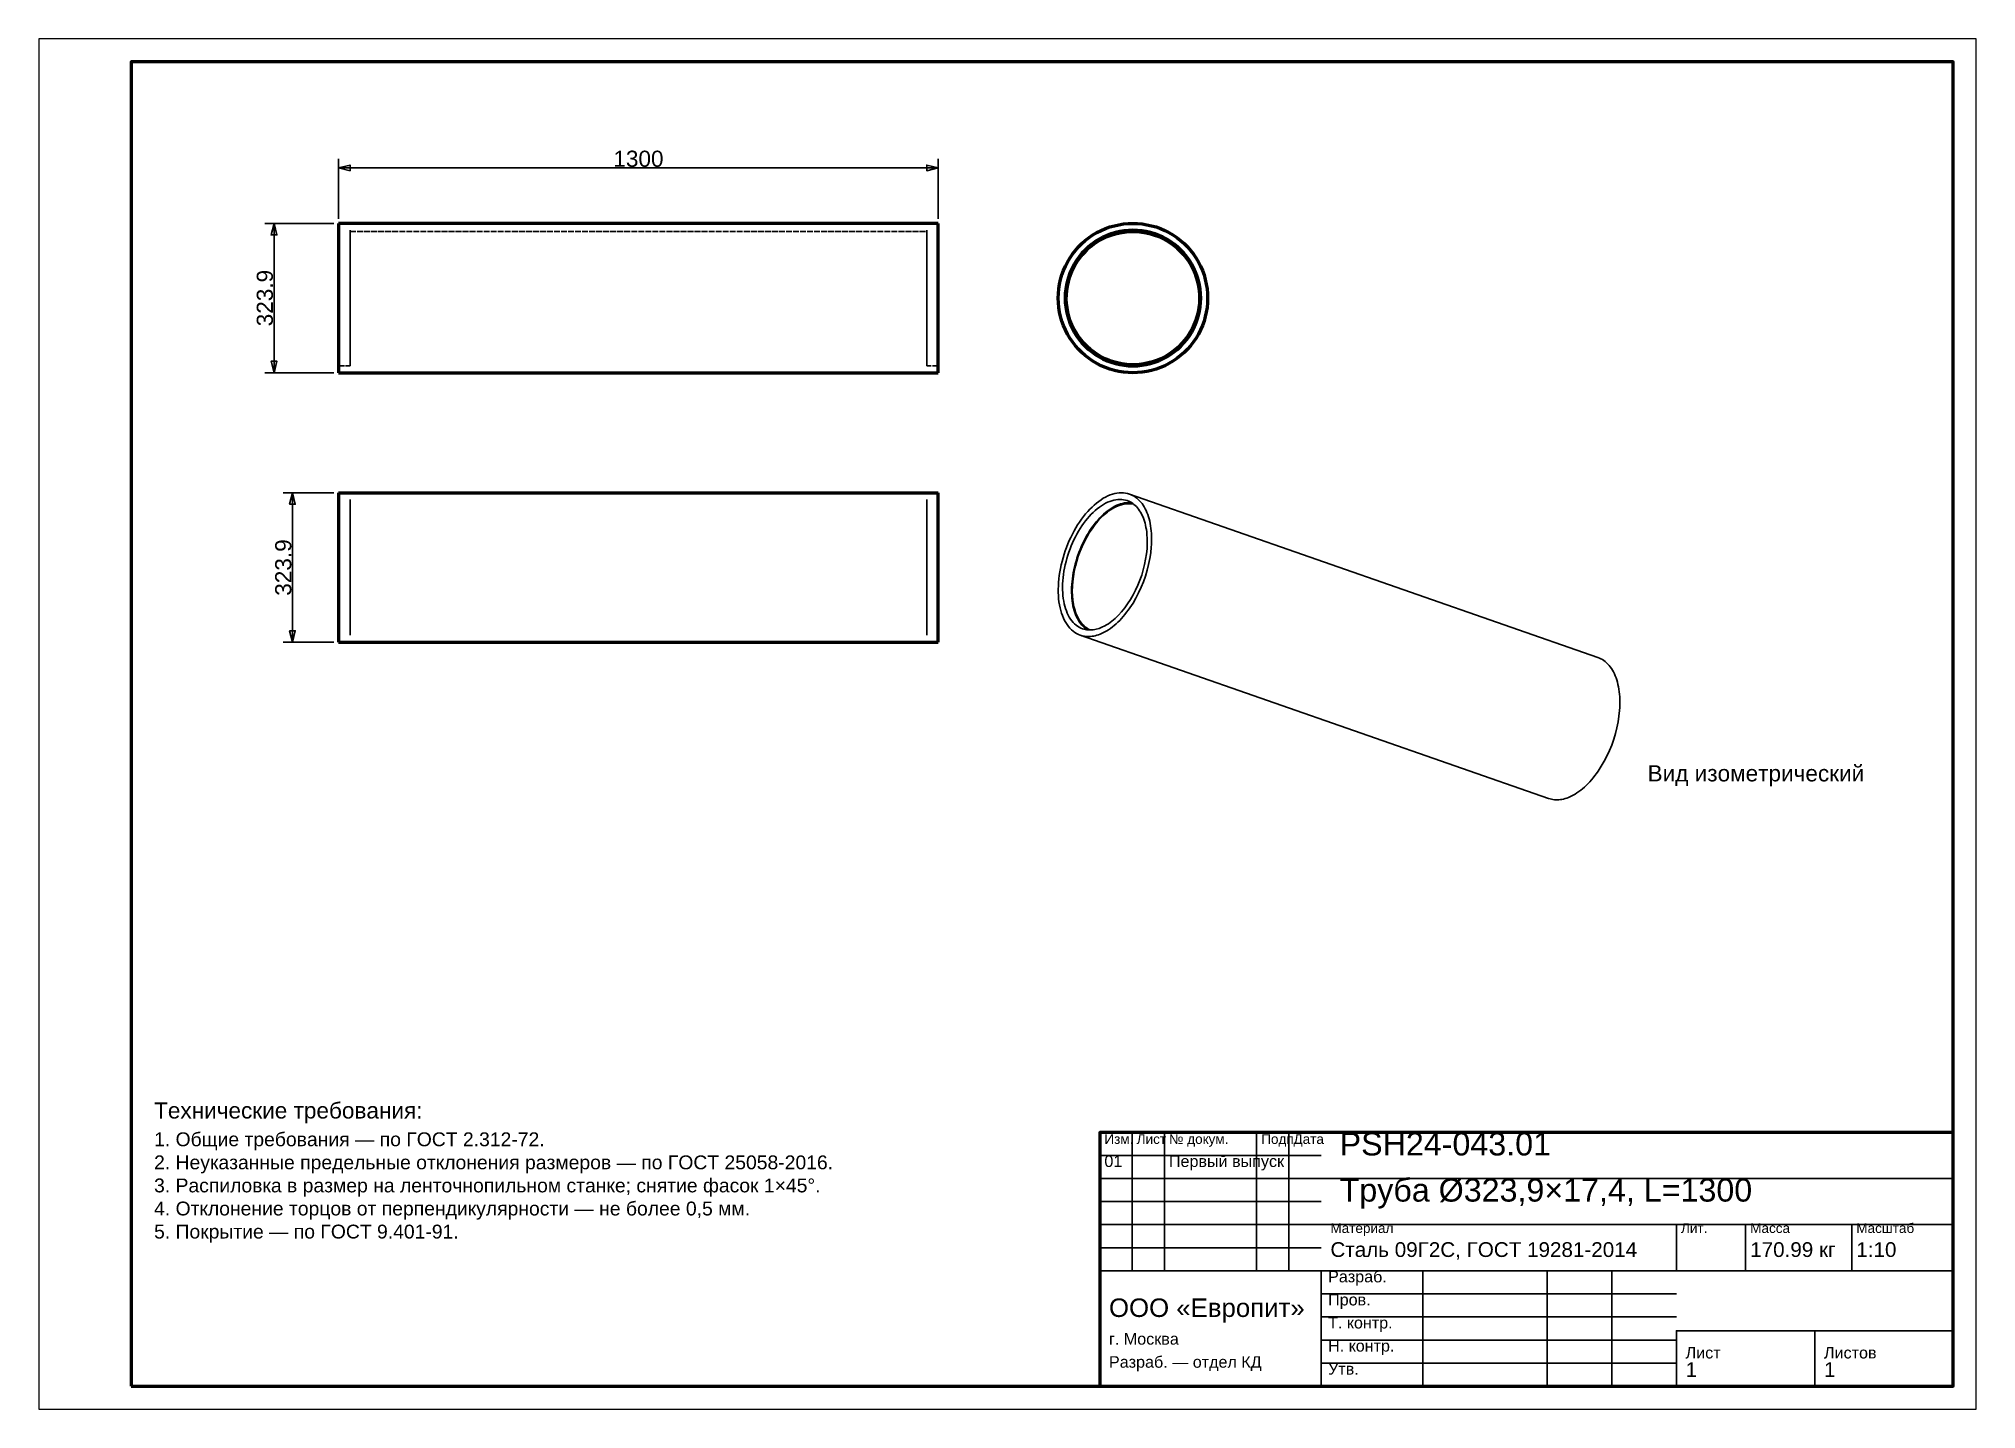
# Model space of a CAD drawing. Header units: millimetres. Extents: x 0 to 420, y 0 to 297.
import ezdxf
from ezdxf.enums import TextEntityAlignment as Align

# ---------------------------------------------------------------- set-up
doc = ezdxf.new("R2010")
doc.units = ezdxf.units.MM
doc.linetypes.add('DASHED', pattern=[1.524, 1.27, -0.254])
doc.styles.add('GOST', font='Arial')

msp = doc.modelspace()

# ---------------------------------------------------------------- texts
at = {"color": 7, "style": 'GOST'}
msp.add_text('1300', height=3.5, dxfattribs=at).set_placement((130, 271), align=Align.MIDDLE)
for p in [(49, 240.8), (53, 182.41)]:
    msp.add_text('323.9', height=3.5, rotation=90, dxfattribs=at).set_placement(p, align=Align.MIDDLE)
at = {"color": 3, "style": 'GOST'}
for s, height, p in [('Вид изометрический', 3.5, (348.75, 136.06)), ('Технические требования:', 3.5, (25, 63)), ('1. Общие требования — по ГОСТ 2.312-72.', 3, (25, 57)), ('Изм.', 2.1, (231, 57.5)), ('Лист', 2.1, (238, 57.5)), ('№ докум.', 2.1, (245, 57.5)), ('Подп.', 2.1, (265, 57.5)), ('Дата', 2.1, (272, 57.5)), ('PSH24-043.01', 5, (282, 55)), ('2. Неуказанные предельные отклонения размеров — по ГОСТ 25058-2016.', 3, (25, 52)), ('01', 2.5, (231, 52.5)), ('Первый выпуск', 2.5, (245, 52.5)), ('3. Распиловка в размер на ленточнопильном станке; снятие фасок 1×45°.', 3, (25, 47)), ('Труба Ø323,9×17,4, L=1300', 5, (282, 45)), ('4. Отклонение торцов от перпендикулярности — не более 0,5 мм.', 3, (25, 42)), ('5. Покрытие — по ГОСТ 9.401-91.', 3, (25, 37)), ('Материал', 2.1, (280, 38.2)), ('Лит.', 2.1, (356, 38.2)), ('Масса', 2.1, (371, 38.2)), ('Масштаб', 2.1, (394, 38.2)), ('Сталь 09Г2С, ГОСТ 19281-2014', 3.2, (280, 33)), ('170.99 кг', 3.2, (371, 33)), ('1:10', 3.2, (394, 33)), ('Разраб.', 2.5, (279.5, 27.5)), ('ООО «Европит»', 4, (232, 20)), ('Пров.', 2.5, (279.5, 22.5)), ('Т. контр.', 2.5, (279.5, 17.5)), ('г. Москва', 2.5, (232, 14)), ('Н. контр.', 2.5, (279.5, 12.5)), ('Лист', 2.5, (357, 11)), ('Листов', 2.5, (387, 11)), ('Разраб. — отдел КД', 2.5, (232, 9)), ('Утв.', 2.5, (279.5, 7.5)), ('1', 3.2, (357, 7)), ('1', 3.2, (387, 7))]:
    msp.add_text(s, height=height, dxfattribs=at).set_placement(p)

# ---------------------------------------------------------------- linework, layer by layer
at = {"color": 7, "lineweight": 35}
for p, q in [((65, 258), (65, 271)), ((65, 269), (195, 269)), ((195, 258), (195, 271)), ((64, 257), (49, 257)), ((51, 224.61), (51, 257)), ((64, 224.61), (49, 224.61)), ((64, 198.61), (53, 198.61)), ((55, 166.22), (55, 198.61)), ((64, 166.22), (53, 166.22)), ((237, 30), (237, 60)), ((244, 30), (244, 60)), ((264, 30), (264, 60)), ((271, 30), (271, 60)), ((230, 55), (278, 55)), ((230, 50), (278, 50)), ((278, 50), (415, 50)), ((230, 45), (278, 45)), ((230, 40), (278, 40)), ((278, 40), (415, 40)), ((355, 30), (355, 40)), ((370, 30), (370, 40)), ((393, 30), (393, 40)), ((230, 35), (278, 35)), ((230, 30), (278, 30)), ((278, 30), (415, 30)), ((300, 5), (300, 30)), ((327, 5), (327, 30)), ((341, 5), (341, 30)), ((278, 25), (355, 25)), ((278, 20), (355, 20)), ((355, 17), (415, 17)), ((278, 15), (355, 15)), ((278, 10), (355, 10))]:
    msp.add_line(p, q, dxfattribs=at)
at = {"color": 1, "lineweight": 70}
for p, q in [((65, 257), (65, 256.59)), ((195, 257), (65, 257)), ((65, 256.59), (65, 255.4)), ((195, 256.59), (195, 257)), ((195, 255.4), (195, 256.59)), ((231.23, 255.86), (232.19, 256.21)), ((232.19, 256.21), (233.17, 256.49)), ((233.17, 256.49), (234.16, 256.71)), ((234.16, 256.71), (235.17, 256.87)), ((235.17, 256.87), (236.18, 256.97)), ((236.18, 256.97), (237.19, 257)), ((237.19, 257), (238.21, 256.97)), ((238.21, 256.97), (239.22, 256.87)), ((239.22, 256.87), (240.23, 256.71)), ((240.23, 256.71), (241.22, 256.49)), ((241.22, 256.49), (242.2, 256.21)), ((242.2, 256.21), (243.16, 255.86)), ((65, 255.4), (65, 253.47)), ((65, 253.47), (65, 250.9)), ((195, 253.47), (195, 255.4)), ((195, 250.9), (195, 253.47)), ((225.39, 251.89), (226.11, 252.61)), ((226.11, 252.61), (226.87, 253.28)), ((226.87, 253.28), (227.68, 253.91)), ((228.25, 252.47), (227.5, 251.86)), ((227.59, 251.59), (228.32, 252.2)), ((227.68, 253.91), (228.52, 254.48)), ((229.03, 253.03), (228.25, 252.47)), ((228.32, 252.2), (229.1, 252.77)), ((228.52, 254.48), (229.39, 255)), ((229.84, 253.54), (229.03, 253.03)), ((229.1, 252.77), (229.9, 253.27)), ((229.39, 255), (230.3, 255.46)), ((230.69, 253.99), (229.84, 253.54)), ((229.9, 253.27), (230.74, 253.73)), ((230.3, 255.46), (231.23, 255.86)), ((231.57, 254.39), (230.69, 253.99)), ((230.74, 253.73), (231.61, 254.13)), ((232.47, 254.72), (231.57, 254.39)), ((231.61, 254.13), (232.5, 254.47)), ((233.39, 255), (232.47, 254.72)), ((232.5, 254.47), (233.42, 254.75)), ((234.33, 255.22), (233.39, 255)), ((233.42, 254.75), (234.35, 254.97)), ((235.28, 255.38), (234.33, 255.22)), ((234.35, 254.97), (235.29, 255.12)), ((236.23, 255.47), (235.28, 255.38)), ((235.29, 255.12), (236.24, 255.22)), ((237.19, 255.5), (236.23, 255.47)), ((236.24, 255.22), (237.19, 255.25)), ((238.16, 255.47), (237.19, 255.5)), ((237.19, 255.25), (238.15, 255.22)), ((238.15, 255.22), (239.1, 255.12)), ((239.11, 255.38), (238.16, 255.47)), ((239.1, 255.12), (240.04, 254.97)), ((240.06, 255.22), (239.11, 255.38)), ((240.04, 254.97), (240.97, 254.75)), ((241, 255), (240.06, 255.22)), ((240.97, 254.75), (241.89, 254.47)), ((241.92, 254.72), (241, 255)), ((241.89, 254.47), (242.78, 254.13)), ((242.82, 254.39), (241.92, 254.72)), ((242.78, 254.13), (243.65, 253.73)), ((243.7, 253.99), (242.82, 254.39)), ((243.16, 255.86), (244.09, 255.46)), ((243.65, 253.73), (244.49, 253.27)), ((244.54, 253.54), (243.7, 253.99)), ((244.09, 255.46), (245, 255)), ((244.49, 253.27), (245.29, 252.77)), ((245.36, 253.03), (244.54, 253.54)), ((245, 255), (245.87, 254.48)), ((245.29, 252.77), (246.07, 252.2)), ((246.14, 252.47), (245.36, 253.03)), ((245.87, 254.48), (246.71, 253.91)), ((246.07, 252.2), (246.8, 251.59)), ((246.89, 251.86), (246.14, 252.47)), ((246.71, 253.91), (247.52, 253.28)), ((247.52, 253.28), (248.28, 252.61)), ((248.28, 252.61), (249, 251.89)), ((65, 250.9), (65, 247.83)), ((65, 247.83), (65, 244.41)), ((195, 247.83), (195, 250.9)), ((195, 244.41), (195, 247.83)), ((222.54, 247.7), (223, 248.61)), ((223, 248.61), (223.52, 249.48)), ((223.52, 249.48), (224.09, 250.32)), ((224.46, 248.15), (224.01, 247.31)), ((224.09, 250.32), (224.72, 251.13)), ((224.17, 247.04), (224.61, 247.89)), ((224.97, 248.97), (224.46, 248.15)), ((224.61, 247.89), (225.1, 248.71)), ((224.72, 251.13), (225.39, 251.89)), ((225.53, 249.75), (224.97, 248.97)), ((225.1, 248.71), (225.65, 249.49)), ((226.14, 250.5), (225.53, 249.75)), ((225.65, 249.49), (226.25, 250.23)), ((226.8, 251.2), (226.14, 250.5)), ((226.25, 250.23), (226.9, 250.93)), ((227.5, 251.86), (226.8, 251.2)), ((226.9, 250.93), (227.59, 251.59)), ((246.8, 251.59), (247.49, 250.93)), ((247.59, 251.2), (246.89, 251.86)), ((247.49, 250.93), (248.14, 250.23)), ((248.25, 250.5), (247.59, 251.2)), ((248.14, 250.23), (248.74, 249.49)), ((248.86, 249.75), (248.25, 250.5)), ((248.74, 249.49), (249.29, 248.71)), ((249.42, 248.97), (248.86, 249.75)), ((249, 251.89), (249.67, 251.13)), ((249.29, 248.71), (249.78, 247.89)), ((249.93, 248.15), (249.42, 248.97)), ((249.67, 251.13), (250.3, 250.32)), ((249.78, 247.89), (250.22, 247.04)), ((250.38, 247.31), (249.93, 248.15)), ((250.3, 250.32), (250.87, 249.48)), ((250.87, 249.48), (251.39, 248.61)), ((251.39, 248.61), (251.85, 247.7)), ((65, 244.41), (65, 240.8)), ((195, 240.8), (195, 244.41)), ((221.13, 242.83), (221.29, 243.84)), ((221.29, 243.84), (221.51, 244.83)), ((221.51, 244.83), (221.79, 245.81)), ((221.79, 245.81), (222.14, 246.77)), ((222.14, 246.77), (222.54, 247.7)), ((222.78, 243.67), (222.62, 242.72)), ((223, 244.61), (222.78, 243.67)), ((222.99, 243.42), (223.19, 244.35)), ((223.28, 245.53), (223, 244.61)), ((223.19, 244.35), (223.46, 245.27)), ((223.61, 246.43), (223.28, 245.53)), ((223.46, 245.27), (223.78, 246.17)), ((224.01, 247.31), (223.61, 246.43)), ((223.78, 246.17), (224.17, 247.04)), ((250.22, 247.04), (250.61, 246.17)), ((250.78, 246.43), (250.38, 247.31)), ((250.61, 246.17), (250.93, 245.27)), ((251.11, 245.53), (250.78, 246.43)), ((250.93, 245.27), (251.2, 244.35)), ((251.39, 244.61), (251.11, 245.53)), ((251.2, 244.35), (251.4, 243.42)), ((251.61, 243.67), (251.39, 244.61)), ((251.77, 242.72), (251.61, 243.67)), ((251.85, 247.7), (252.25, 246.77)), ((252.25, 246.77), (252.6, 245.81)), ((252.6, 245.81), (252.88, 244.83)), ((252.88, 244.83), (253.1, 243.84)), ((253.1, 243.84), (253.26, 242.83)), ((65, 240.8), (65, 237.2)), ((195, 237.2), (195, 240.8)), ((221, 240.8), (221.03, 241.82)), ((221.03, 239.79), (221, 240.8)), ((221.03, 241.82), (221.13, 242.83)), ((221.13, 238.78), (221.03, 239.79)), ((222.53, 241.77), (222.5, 240.8)), ((222.5, 240.8), (222.53, 239.84)), ((222.62, 242.72), (222.53, 241.77)), ((222.53, 239.84), (222.62, 238.89)), ((222.75, 240.57), (222.77, 241.52)), ((222.8, 239.61), (222.75, 240.57)), ((222.77, 241.52), (222.85, 242.47)), ((222.91, 238.66), (222.8, 239.61)), ((222.85, 242.47), (222.99, 243.42)), ((251.4, 243.42), (251.54, 242.47)), ((251.59, 239.61), (251.48, 238.66)), ((251.54, 242.47), (251.62, 241.52)), ((251.64, 240.57), (251.59, 239.61)), ((251.62, 241.52), (251.64, 240.57)), ((251.86, 241.77), (251.77, 242.72)), ((251.77, 238.89), (251.86, 239.84)), ((251.89, 240.8), (251.86, 241.77)), ((251.86, 239.84), (251.89, 240.8)), ((253.26, 242.83), (253.36, 241.82)), ((253.36, 239.79), (253.26, 238.78)), ((253.36, 241.82), (253.39, 240.8)), ((253.39, 240.8), (253.36, 239.79)), ((65, 237.2), (65, 233.78)), ((195, 233.78), (195, 237.2)), ((221.29, 237.77), (221.13, 238.78)), ((221.51, 236.78), (221.29, 237.77)), ((221.79, 235.8), (221.51, 236.78)), ((222.14, 234.84), (221.79, 235.8)), ((222.62, 238.89), (222.78, 237.94)), ((222.78, 237.94), (223, 237)), ((223.08, 237.72), (222.91, 238.66)), ((223, 237), (223.28, 236.08)), ((223.32, 236.8), (223.08, 237.72)), ((223.28, 236.08), (223.61, 235.18)), ((223.61, 235.89), (223.32, 236.8)), ((223.97, 235), (223.61, 235.89)), ((250.78, 235.89), (250.42, 235)), ((251.07, 236.8), (250.78, 235.89)), ((250.78, 235.18), (251.11, 236.08)), ((251.31, 237.72), (251.07, 236.8)), ((251.11, 236.08), (251.39, 237)), ((251.48, 238.66), (251.31, 237.72)), ((251.39, 237), (251.61, 237.94)), ((251.61, 237.94), (251.77, 238.89)), ((252.6, 235.8), (252.25, 234.84)), ((252.88, 236.78), (252.6, 235.8)), ((253.1, 237.77), (252.88, 236.78)), ((253.26, 238.78), (253.1, 237.77)), ((65, 233.78), (65, 230.71)), ((195, 230.71), (195, 233.78)), ((222.54, 233.91), (222.14, 234.84)), ((223, 233), (222.54, 233.91)), ((223.52, 232.13), (223, 233)), ((224.09, 231.29), (223.52, 232.13)), ((223.61, 235.18), (224.01, 234.3)), ((224.38, 234.14), (223.97, 235)), ((224.01, 234.3), (224.46, 233.45)), ((224.72, 230.48), (224.09, 231.29)), ((224.85, 233.31), (224.38, 234.14)), ((224.46, 233.45), (224.97, 232.64)), ((225.37, 232.51), (224.85, 233.31)), ((224.97, 232.64), (225.53, 231.86)), ((225.94, 231.75), (225.37, 232.51)), ((225.53, 231.86), (226.14, 231.11)), ((226.57, 231.02), (225.94, 231.75)), ((226.14, 231.11), (226.8, 230.41)), ((227.24, 230.34), (226.57, 231.02)), ((247.82, 231.02), (247.15, 230.34)), ((247.59, 230.41), (248.25, 231.11)), ((248.45, 231.75), (247.82, 231.02)), ((248.25, 231.11), (248.86, 231.86)), ((249.02, 232.51), (248.45, 231.75)), ((248.86, 231.86), (249.42, 232.64)), ((249.54, 233.31), (249.02, 232.51)), ((249.42, 232.64), (249.93, 233.45)), ((250.01, 234.14), (249.54, 233.31)), ((250.3, 231.29), (249.67, 230.48)), ((249.93, 233.45), (250.38, 234.3)), ((250.42, 235), (250.01, 234.14)), ((250.87, 232.13), (250.3, 231.29)), ((250.38, 234.3), (250.78, 235.18)), ((251.39, 233), (250.87, 232.13)), ((251.85, 233.91), (251.39, 233)), ((252.25, 234.84), (251.85, 233.91)), ((65, 230.71), (65, 228.14)), ((65, 228.14), (65, 226.21)), ((195, 228.14), (195, 230.71)), ((195, 226.21), (195, 228.14)), ((225.39, 229.72), (224.72, 230.48)), ((226.11, 229), (225.39, 229.72)), ((226.87, 228.33), (226.11, 229)), ((226.8, 230.41), (227.5, 229.75)), ((227.68, 227.7), (226.87, 228.33)), ((227.95, 229.71), (227.24, 230.34)), ((227.5, 229.75), (228.25, 229.14)), ((228.52, 227.13), (227.68, 227.7)), ((228.7, 229.12), (227.95, 229.71)), ((228.25, 229.14), (229.03, 228.58)), ((229.39, 226.61), (228.52, 227.13)), ((229.5, 228.58), (228.7, 229.12)), ((229.03, 228.58), (229.84, 228.07)), ((230.32, 228.1), (229.5, 228.58)), ((229.84, 228.07), (230.69, 227.62)), ((231.17, 227.67), (230.32, 228.1)), ((230.69, 227.62), (231.57, 227.22)), ((232.06, 227.31), (231.17, 227.67)), ((231.57, 227.22), (232.47, 226.89)), ((232.96, 227), (232.06, 227.31)), ((232.47, 226.89), (233.39, 226.61)), ((233.88, 226.75), (232.96, 227)), ((241.43, 227), (240.51, 226.75)), ((241, 226.61), (241.92, 226.89)), ((242.33, 227.31), (241.43, 227)), ((241.92, 226.89), (242.82, 227.22)), ((243.22, 227.67), (242.33, 227.31)), ((242.82, 227.22), (243.7, 227.62)), ((244.07, 228.1), (243.22, 227.67)), ((243.7, 227.62), (244.54, 228.07)), ((244.89, 228.58), (244.07, 228.1)), ((244.54, 228.07), (245.36, 228.58)), ((245.69, 229.12), (244.89, 228.58)), ((245.87, 227.13), (245, 226.61)), ((245.36, 228.58), (246.14, 229.14)), ((246.44, 229.71), (245.69, 229.12)), ((246.71, 227.7), (245.87, 227.13)), ((246.14, 229.14), (246.89, 229.75)), ((247.15, 230.34), (246.44, 229.71)), ((247.52, 228.33), (246.71, 227.7)), ((246.89, 229.75), (247.59, 230.41)), ((248.28, 229), (247.52, 228.33)), ((249, 229.72), (248.28, 229)), ((249.67, 230.48), (249, 229.72)), ((65, 226.21), (65, 225.02)), ((65, 225.02), (65, 224.61)), ((65, 224.61), (195, 224.61)), ((195, 225.02), (195, 226.21)), ((195, 224.61), (195, 225.02)), ((230.3, 226.15), (229.39, 226.61)), ((231.23, 225.75), (230.3, 226.15)), ((232.19, 225.4), (231.23, 225.75)), ((233.17, 225.12), (232.19, 225.4)), ((234.16, 224.9), (233.17, 225.12)), ((233.39, 226.61), (234.33, 226.39)), ((234.82, 226.56), (233.88, 226.75)), ((235.17, 224.74), (234.16, 224.9)), ((234.33, 226.39), (235.28, 226.23)), ((235.76, 226.43), (234.82, 226.56)), ((236.18, 224.64), (235.17, 224.74)), ((235.28, 226.23), (236.23, 226.14)), ((236.72, 226.37), (235.76, 226.43)), ((237.19, 224.61), (236.18, 224.64)), ((236.23, 226.14), (237.19, 226.11)), ((237.67, 226.37), (236.72, 226.37)), ((237.19, 226.11), (238.16, 226.14)), ((238.21, 224.64), (237.19, 224.61)), ((238.63, 226.43), (237.67, 226.37)), ((238.16, 226.14), (239.11, 226.23)), ((239.22, 224.74), (238.21, 224.64)), ((239.57, 226.56), (238.63, 226.43)), ((239.11, 226.23), (240.06, 226.39)), ((240.23, 224.9), (239.22, 224.74)), ((240.51, 226.75), (239.57, 226.56)), ((240.06, 226.39), (241, 226.61)), ((241.22, 225.12), (240.23, 224.9)), ((242.2, 225.4), (241.22, 225.12)), ((243.16, 225.75), (242.2, 225.4)), ((244.09, 226.15), (243.16, 225.75)), ((245, 226.61), (244.09, 226.15)), ((65, 198.61), (65, 198.2)), ((65, 198.61), (195, 198.61)), ((65, 198.2), (65, 197.01)), ((195, 198.2), (195, 198.61)), ((195, 197.01), (195, 198.2)), ((65, 197.01), (65, 195.08)), ((65, 195.08), (65, 192.51)), ((195, 195.08), (195, 197.01)), ((195, 192.51), (195, 195.08)), ((65, 192.51), (65, 189.44)), ((65, 189.44), (65, 186.02)), ((195, 189.44), (195, 192.51)), ((195, 186.02), (195, 189.44)), ((65, 186.02), (65, 182.41)), ((195, 182.41), (195, 186.02)), ((65, 182.41), (65, 178.81)), ((195, 178.81), (195, 182.41)), ((65, 178.81), (65, 175.39)), ((195, 175.39), (195, 178.81)), ((65, 175.39), (65, 172.32)), ((65, 172.32), (65, 169.75)), ((195, 172.32), (195, 175.39)), ((195, 169.75), (195, 172.32)), ((65, 169.75), (65, 167.82)), ((195, 167.82), (195, 169.75)), ((65, 167.82), (65, 166.63)), ((65, 166.63), (65, 166.22)), ((65, 166.22), (195, 166.22)), ((195, 166.63), (195, 167.82)), ((195, 166.22), (195, 166.63))]:
    msp.add_line(p, q, dxfattribs=at)
at = {"color": 5, "linetype": 'DASHED', "lineweight": 35}
for p, q in [((65, 256.59), (65, 257)), ((65, 255.4), (65, 256.59)), ((195, 257), (195, 256.59)), ((195, 256.59), (195, 255.4)), ((232.19, 256.21), (231.23, 255.86)), ((233.17, 256.49), (232.19, 256.21)), ((234.16, 256.71), (233.17, 256.49)), ((235.17, 256.87), (234.16, 256.71)), ((236.18, 256.97), (235.17, 256.87)), ((237.19, 257), (236.18, 256.97)), ((238.21, 256.97), (237.19, 257)), ((239.22, 256.87), (238.21, 256.97)), ((240.23, 256.71), (239.22, 256.87)), ((241.22, 256.49), (240.23, 256.71)), ((242.2, 256.21), (241.22, 256.49)), ((243.16, 255.86), (242.2, 256.21)), ((65, 255.14), (65, 255.5)), ((65, 255.5), (65, 255.14)), ((65, 253.47), (65, 255.4)), ((65, 254.05), (65, 255.14)), ((65, 255.14), (65, 254.05)), ((65, 252.3), (65, 254.05)), ((65, 254.05), (65, 252.3)), ((65, 250.9), (65, 253.47)), ((65, 249.97), (65, 252.3)), ((65, 252.3), (65, 249.97)), ((67.5, 255.14), (67.5, 255.5)), ((67.5, 255.5), (67.5, 255.14)), ((67.5, 255.25), (67.5, 254.89)), ((67.5, 254.89), (67.5, 255.25)), ((67.5, 255.25), (192.5, 255.25)), ((67.5, 254.05), (67.5, 255.14)), ((67.5, 255.14), (67.5, 254.05)), ((67.5, 254.89), (67.5, 253.82)), ((67.5, 253.82), (67.5, 254.89)), ((67.5, 252.3), (67.5, 254.05)), ((67.5, 254.05), (67.5, 252.3)), ((67.5, 253.82), (67.5, 252.1)), ((67.5, 252.1), (67.5, 253.82)), ((67.5, 249.97), (67.5, 252.3)), ((67.5, 252.3), (67.5, 249.97)), ((67.5, 252.1), (67.5, 249.81)), ((67.5, 249.81), (67.5, 252.1)), ((192.5, 255.14), (192.5, 255.5)), ((192.5, 255.5), (192.5, 255.14)), ((192.5, 255.25), (192.5, 254.89)), ((192.5, 254.89), (192.5, 255.25)), ((192.5, 254.05), (192.5, 255.14)), ((192.5, 255.14), (192.5, 254.05)), ((192.5, 254.89), (192.5, 253.82)), ((192.5, 253.82), (192.5, 254.89)), ((192.5, 252.3), (192.5, 254.05)), ((192.5, 254.05), (192.5, 252.3)), ((192.5, 253.82), (192.5, 252.1)), ((192.5, 252.1), (192.5, 253.82)), ((192.5, 249.97), (192.5, 252.3)), ((192.5, 252.3), (192.5, 249.97)), ((192.5, 252.1), (192.5, 249.81)), ((192.5, 249.81), (192.5, 252.1)), ((195, 255.14), (195, 255.5)), ((195, 255.5), (195, 255.14)), ((195, 255.4), (195, 253.47)), ((195, 254.05), (195, 255.14)), ((195, 255.14), (195, 254.05)), ((195, 252.3), (195, 254.05)), ((195, 254.05), (195, 252.3)), ((195, 253.47), (195, 250.9)), ((195, 249.97), (195, 252.3)), ((195, 252.3), (195, 249.97)), ((226.11, 252.61), (225.39, 251.89)), ((226.87, 253.28), (226.11, 252.61)), ((227.68, 253.91), (226.87, 253.28)), ((228.25, 252.47), (227.5, 251.86)), ((227.5, 251.86), (228.25, 252.47)), ((228.25, 252.47), (227.5, 251.86)), ((228.32, 252.2), (227.59, 251.59)), ((228.52, 254.48), (227.68, 253.91)), ((229.03, 253.03), (228.25, 252.47)), ((228.25, 252.47), (229.03, 253.03)), ((229.03, 253.03), (228.25, 252.47)), ((229.1, 252.77), (228.32, 252.2)), ((229.39, 255), (228.52, 254.48)), ((229.84, 253.54), (229.03, 253.03)), ((229.03, 253.03), (229.84, 253.54)), ((229.84, 253.54), (229.03, 253.03)), ((229.9, 253.27), (229.1, 252.77)), ((230.3, 255.46), (229.39, 255)), ((230.69, 253.99), (229.84, 253.54)), ((230.69, 253.99), (229.84, 253.54)), ((229.84, 253.54), (230.69, 253.99)), ((230.74, 253.73), (229.9, 253.27)), ((231.23, 255.86), (230.3, 255.46)), ((231.57, 254.39), (230.69, 253.99)), ((230.69, 253.99), (231.57, 254.39)), ((231.57, 254.39), (230.69, 253.99)), ((231.61, 254.13), (230.74, 253.73)), ((232.47, 254.72), (231.57, 254.39)), ((231.57, 254.39), (232.47, 254.72)), ((232.47, 254.72), (231.57, 254.39)), ((232.5, 254.47), (231.61, 254.13)), ((233.39, 255), (232.47, 254.72)), ((232.47, 254.72), (233.39, 255)), ((233.39, 255), (232.47, 254.72)), ((233.42, 254.75), (232.5, 254.47)), ((234.33, 255.22), (233.39, 255)), ((233.39, 255), (234.33, 255.22)), ((234.33, 255.22), (233.39, 255)), ((234.35, 254.97), (233.42, 254.75)), ((235.28, 255.38), (234.33, 255.22)), ((234.33, 255.22), (235.28, 255.38)), ((235.28, 255.38), (234.33, 255.22)), ((235.29, 255.12), (234.35, 254.97)), ((236.23, 255.47), (235.28, 255.38)), ((235.28, 255.38), (236.23, 255.47)), ((236.23, 255.47), (235.28, 255.38)), ((236.24, 255.22), (235.29, 255.12)), ((237.19, 255.5), (236.23, 255.47)), ((236.23, 255.47), (237.19, 255.5)), ((237.19, 255.5), (236.23, 255.47)), ((237.19, 255.25), (236.24, 255.22)), ((238.16, 255.47), (237.19, 255.5)), ((238.16, 255.47), (237.19, 255.5)), ((238.15, 255.22), (237.19, 255.25)), ((237.19, 255.5), (238.16, 255.47)), ((239.1, 255.12), (238.15, 255.22)), ((239.11, 255.38), (238.16, 255.47)), ((238.16, 255.47), (239.11, 255.38)), ((239.11, 255.38), (238.16, 255.47)), ((240.04, 254.97), (239.1, 255.12)), ((240.06, 255.22), (239.11, 255.38)), ((239.11, 255.38), (240.06, 255.22)), ((240.06, 255.22), (239.11, 255.38)), ((240.97, 254.75), (240.04, 254.97)), ((241, 255), (240.06, 255.22)), ((240.06, 255.22), (241, 255)), ((241, 255), (240.06, 255.22)), ((241.89, 254.47), (240.97, 254.75)), ((241.92, 254.72), (241, 255)), ((241, 255), (241.92, 254.72)), ((241.92, 254.72), (241, 255)), ((242.78, 254.13), (241.89, 254.47)), ((242.82, 254.39), (241.92, 254.72)), ((241.92, 254.72), (242.82, 254.39)), ((242.82, 254.39), (241.92, 254.72)), ((243.65, 253.73), (242.78, 254.13)), ((243.7, 253.99), (242.82, 254.39)), ((242.82, 254.39), (243.7, 253.99)), ((243.7, 253.99), (242.82, 254.39)), ((244.09, 255.46), (243.16, 255.86)), ((244.49, 253.27), (243.65, 253.73)), ((244.54, 253.54), (243.7, 253.99)), ((243.7, 253.99), (244.54, 253.54)), ((244.54, 253.54), (243.7, 253.99)), ((245, 255), (244.09, 255.46)), ((245.29, 252.77), (244.49, 253.27)), ((245.36, 253.03), (244.54, 253.54)), ((245.36, 253.03), (244.54, 253.54)), ((244.54, 253.54), (245.36, 253.03)), ((245.87, 254.48), (245, 255)), ((246.07, 252.2), (245.29, 252.77)), ((246.14, 252.47), (245.36, 253.03)), ((245.36, 253.03), (246.14, 252.47)), ((246.14, 252.47), (245.36, 253.03)), ((246.71, 253.91), (245.87, 254.48)), ((246.8, 251.59), (246.07, 252.2)), ((246.89, 251.86), (246.14, 252.47)), ((246.14, 252.47), (246.89, 251.86)), ((246.89, 251.86), (246.14, 252.47)), ((247.52, 253.28), (246.71, 253.91)), ((248.28, 252.61), (247.52, 253.28)), ((249, 251.89), (248.28, 252.61)), ((65, 247.83), (65, 250.9)), ((65, 247.18), (65, 249.97)), ((65, 249.97), (65, 247.18)), ((65, 244.41), (65, 247.83)), ((67.5, 247.18), (67.5, 249.97)), ((67.5, 249.97), (67.5, 247.18)), ((67.5, 249.81), (67.5, 247.07)), ((67.5, 247.07), (67.5, 249.81)), ((192.5, 247.18), (192.5, 249.97)), ((192.5, 249.97), (192.5, 247.18)), ((192.5, 249.81), (192.5, 247.07)), ((192.5, 247.07), (192.5, 249.81)), ((195, 250.9), (195, 247.83)), ((195, 247.18), (195, 249.97)), ((195, 249.97), (195, 247.18)), ((195, 247.83), (195, 244.41)), ((223, 248.61), (222.54, 247.7)), ((223.52, 249.48), (223, 248.61)), ((224.09, 250.32), (223.52, 249.48)), ((224.01, 247.31), (224.46, 248.15)), ((224.46, 248.15), (224.01, 247.31)), ((224.46, 248.15), (224.01, 247.31)), ((224.72, 251.13), (224.09, 250.32)), ((224.61, 247.89), (224.17, 247.04)), ((224.97, 248.97), (224.46, 248.15)), ((224.46, 248.15), (224.97, 248.97)), ((224.97, 248.97), (224.46, 248.15)), ((225.1, 248.71), (224.61, 247.89)), ((225.39, 251.89), (224.72, 251.13)), ((225.53, 249.75), (224.97, 248.97)), ((224.97, 248.97), (225.53, 249.75)), ((225.53, 249.75), (224.97, 248.97)), ((225.65, 249.49), (225.1, 248.71)), ((226.14, 250.5), (225.53, 249.75)), ((225.53, 249.75), (226.14, 250.5)), ((226.14, 250.5), (225.53, 249.75)), ((226.25, 250.23), (225.65, 249.49)), ((226.8, 251.2), (226.14, 250.5)), ((226.14, 250.5), (226.8, 251.2)), ((226.8, 251.2), (226.14, 250.5)), ((226.9, 250.93), (226.25, 250.23)), ((227.5, 251.86), (226.8, 251.2)), ((226.8, 251.2), (227.5, 251.86)), ((227.5, 251.86), (226.8, 251.2)), ((227.59, 251.59), (226.9, 250.93)), ((247.49, 250.93), (246.8, 251.59)), ((247.59, 251.2), (246.89, 251.86)), ((246.89, 251.86), (247.59, 251.2)), ((247.59, 251.2), (246.89, 251.86)), ((248.14, 250.23), (247.49, 250.93)), ((248.25, 250.5), (247.59, 251.2)), ((247.59, 251.2), (248.25, 250.5)), ((248.25, 250.5), (247.59, 251.2)), ((248.74, 249.49), (248.14, 250.23)), ((248.86, 249.75), (248.25, 250.5)), ((248.25, 250.5), (248.86, 249.75)), ((248.86, 249.75), (248.25, 250.5)), ((249.29, 248.71), (248.74, 249.49)), ((249.42, 248.97), (248.86, 249.75)), ((248.86, 249.75), (249.42, 248.97)), ((249.42, 248.97), (248.86, 249.75)), ((249.67, 251.13), (249, 251.89)), ((249.78, 247.89), (249.29, 248.71)), ((249.93, 248.15), (249.42, 248.97)), ((249.42, 248.97), (249.93, 248.15)), ((249.93, 248.15), (249.42, 248.97)), ((250.3, 250.32), (249.67, 251.13)), ((250.22, 247.04), (249.78, 247.89)), ((250.38, 247.31), (249.93, 248.15)), ((250.38, 247.31), (249.93, 248.15)), ((249.93, 248.15), (250.38, 247.31)), ((250.87, 249.48), (250.3, 250.32)), ((251.39, 248.61), (250.87, 249.48)), ((251.85, 247.7), (251.39, 248.61)), ((65, 244.08), (65, 247.18)), ((65, 247.18), (65, 244.08)), ((65, 240.8), (65, 244.41)), ((65, 240.8), (65, 244.08)), ((65, 244.08), (65, 240.8)), ((67.5, 244.08), (67.5, 247.18)), ((67.5, 247.18), (67.5, 244.08)), ((67.5, 247.07), (67.5, 244.02)), ((67.5, 244.02), (67.5, 247.07)), ((67.5, 240.8), (67.5, 244.08)), ((67.5, 244.08), (67.5, 240.8)), ((67.5, 244.02), (67.5, 240.8)), ((67.5, 240.8), (67.5, 244.02)), ((192.5, 244.08), (192.5, 247.18)), ((192.5, 247.18), (192.5, 244.08)), ((192.5, 247.07), (192.5, 244.02)), ((192.5, 244.02), (192.5, 247.07)), ((192.5, 240.8), (192.5, 244.08)), ((192.5, 244.08), (192.5, 240.8)), ((192.5, 244.02), (192.5, 240.8)), ((192.5, 240.8), (192.5, 244.02)), ((195, 244.08), (195, 247.18)), ((195, 247.18), (195, 244.08)), ((195, 244.41), (195, 240.8)), ((195, 240.8), (195, 244.08)), ((195, 244.08), (195, 240.8)), ((221.29, 243.84), (221.13, 242.83)), ((221.51, 244.83), (221.29, 243.84)), ((221.79, 245.81), (221.51, 244.83)), ((222.14, 246.77), (221.79, 245.81)), ((222.54, 247.7), (222.14, 246.77)), ((222.78, 243.67), (222.62, 242.72)), ((222.62, 242.72), (222.78, 243.67)), ((222.78, 243.67), (222.62, 242.72)), ((223, 244.61), (222.78, 243.67)), ((222.78, 243.67), (223, 244.61)), ((223, 244.61), (222.78, 243.67)), ((223.19, 244.35), (222.99, 243.42)), ((223.28, 245.53), (223, 244.61)), ((223, 244.61), (223.28, 245.53)), ((223.28, 245.53), (223, 244.61)), ((223.46, 245.27), (223.19, 244.35)), ((223.61, 246.43), (223.28, 245.53)), ((223.28, 245.53), (223.61, 246.43)), ((223.61, 246.43), (223.28, 245.53)), ((223.78, 246.17), (223.46, 245.27)), ((224.01, 247.31), (223.61, 246.43)), ((223.61, 246.43), (224.01, 247.31)), ((224.01, 247.31), (223.61, 246.43)), ((224.17, 247.04), (223.78, 246.17)), ((250.61, 246.17), (250.22, 247.04)), ((250.78, 246.43), (250.38, 247.31)), ((250.38, 247.31), (250.78, 246.43)), ((250.78, 246.43), (250.38, 247.31)), ((250.93, 245.27), (250.61, 246.17)), ((251.11, 245.53), (250.78, 246.43)), ((250.78, 246.43), (251.11, 245.53)), ((251.11, 245.53), (250.78, 246.43)), ((251.2, 244.35), (250.93, 245.27)), ((251.39, 244.61), (251.11, 245.53)), ((251.11, 245.53), (251.39, 244.61)), ((251.39, 244.61), (251.11, 245.53)), ((251.4, 243.42), (251.2, 244.35)), ((251.61, 243.67), (251.39, 244.61)), ((251.39, 244.61), (251.61, 243.67)), ((251.61, 243.67), (251.39, 244.61)), ((251.77, 242.72), (251.61, 243.67)), ((251.61, 243.67), (251.77, 242.72)), ((251.77, 242.72), (251.61, 243.67)), ((252.25, 246.77), (251.85, 247.7)), ((252.6, 245.81), (252.25, 246.77)), ((252.88, 244.83), (252.6, 245.81)), ((253.1, 243.84), (252.88, 244.83)), ((253.26, 242.83), (253.1, 243.84)), ((65, 237.53), (65, 240.8)), ((65, 240.8), (65, 237.53)), ((65, 237.2), (65, 240.8)), ((67.5, 237.53), (67.5, 240.8)), ((67.5, 240.8), (67.5, 237.53)), ((67.5, 240.8), (67.5, 237.59)), ((67.5, 237.59), (67.5, 240.8)), ((192.5, 237.53), (192.5, 240.8)), ((192.5, 240.8), (192.5, 237.53)), ((192.5, 240.8), (192.5, 237.59)), ((192.5, 237.59), (192.5, 240.8)), ((195, 237.53), (195, 240.8)), ((195, 240.8), (195, 237.53)), ((195, 240.8), (195, 237.2)), ((221.03, 241.82), (221, 240.8)), ((221, 240.8), (221.03, 239.79)), ((221.13, 242.83), (221.03, 241.82)), ((221.03, 239.79), (221.13, 238.78)), ((222.53, 241.77), (222.5, 240.8)), ((222.5, 240.8), (222.53, 241.77)), ((222.53, 241.77), (222.5, 240.8)), ((222.53, 239.84), (222.5, 240.8)), ((222.5, 240.8), (222.53, 239.84)), ((222.5, 240.8), (222.53, 239.84)), ((222.62, 242.72), (222.53, 241.77)), ((222.53, 241.77), (222.62, 242.72)), ((222.62, 242.72), (222.53, 241.77)), ((222.53, 239.84), (222.62, 238.89)), ((222.62, 238.89), (222.53, 239.84)), ((222.53, 239.84), (222.62, 238.89)), ((222.77, 241.52), (222.75, 240.57)), ((222.75, 240.57), (222.8, 239.61)), ((222.85, 242.47), (222.77, 241.52)), ((222.8, 239.61), (222.91, 238.66)), ((222.99, 243.42), (222.85, 242.47)), ((251.54, 242.47), (251.4, 243.42)), ((251.48, 238.66), (251.59, 239.61)), ((251.62, 241.52), (251.54, 242.47)), ((251.59, 239.61), (251.64, 240.57)), ((251.64, 240.57), (251.62, 241.52)), ((251.86, 241.77), (251.77, 242.72)), ((251.77, 242.72), (251.86, 241.77)), ((251.86, 241.77), (251.77, 242.72)), ((251.77, 238.89), (251.86, 239.84)), ((251.86, 239.84), (251.77, 238.89)), ((251.77, 238.89), (251.86, 239.84)), ((251.89, 240.8), (251.86, 241.77)), ((251.86, 241.77), (251.89, 240.8)), ((251.89, 240.8), (251.86, 241.77)), ((251.86, 239.84), (251.89, 240.8)), ((251.86, 239.84), (251.89, 240.8)), ((251.89, 240.8), (251.86, 239.84)), ((253.36, 241.82), (253.26, 242.83)), ((253.26, 238.78), (253.36, 239.79)), ((253.39, 240.8), (253.36, 241.82)), ((253.36, 239.79), (253.39, 240.8)), ((65, 234.43), (65, 237.53)), ((65, 237.53), (65, 234.43)), ((65, 233.78), (65, 237.2)), ((67.5, 237.59), (67.5, 234.54)), ((67.5, 234.54), (67.5, 237.59)), ((67.5, 234.43), (67.5, 237.53)), ((67.5, 237.53), (67.5, 234.43)), ((192.5, 237.59), (192.5, 234.54)), ((192.5, 234.54), (192.5, 237.59)), ((192.5, 234.43), (192.5, 237.53)), ((192.5, 237.53), (192.5, 234.43)), ((195, 234.43), (195, 237.53)), ((195, 237.53), (195, 234.43)), ((195, 237.2), (195, 233.78)), ((221.13, 238.78), (221.29, 237.77)), ((221.29, 237.77), (221.51, 236.78)), ((221.51, 236.78), (221.79, 235.8)), ((221.79, 235.8), (222.14, 234.84)), ((222.62, 238.89), (222.78, 237.94)), ((222.78, 237.94), (222.62, 238.89)), ((222.62, 238.89), (222.78, 237.94)), ((222.78, 237.94), (223, 237)), ((223, 237), (222.78, 237.94)), ((222.78, 237.94), (223, 237)), ((222.91, 238.66), (223.08, 237.72)), ((223, 237), (223.28, 236.08)), ((223.28, 236.08), (223, 237)), ((223, 237), (223.28, 236.08)), ((223.08, 237.72), (223.32, 236.8)), ((223.28, 236.08), (223.61, 235.18)), ((223.61, 235.18), (223.28, 236.08)), ((223.28, 236.08), (223.61, 235.18)), ((223.32, 236.8), (223.61, 235.89)), ((223.61, 235.89), (223.97, 235)), ((250.42, 235), (250.78, 235.89)), ((250.78, 235.89), (251.07, 236.8)), ((250.78, 235.18), (251.11, 236.08)), ((251.11, 236.08), (250.78, 235.18)), ((250.78, 235.18), (251.11, 236.08)), ((251.07, 236.8), (251.31, 237.72)), ((251.11, 236.08), (251.39, 237)), ((251.39, 237), (251.11, 236.08)), ((251.11, 236.08), (251.39, 237)), ((251.31, 237.72), (251.48, 238.66)), ((251.39, 237), (251.61, 237.94)), ((251.61, 237.94), (251.39, 237)), ((251.39, 237), (251.61, 237.94)), ((251.61, 237.94), (251.77, 238.89)), ((251.77, 238.89), (251.61, 237.94)), ((251.61, 237.94), (251.77, 238.89)), ((252.25, 234.84), (252.6, 235.8)), ((252.6, 235.8), (252.88, 236.78)), ((252.88, 236.78), (253.1, 237.77)), ((253.1, 237.77), (253.26, 238.78)), ((65, 231.64), (65, 234.43)), ((65, 234.43), (65, 231.64)), ((65, 230.71), (65, 233.78)), ((65, 229.31), (65, 231.64)), ((65, 231.64), (65, 229.31)), ((67.5, 234.54), (67.5, 231.8)), ((67.5, 231.8), (67.5, 234.54)), ((67.5, 231.64), (67.5, 234.43)), ((67.5, 234.43), (67.5, 231.64)), ((67.5, 231.8), (67.5, 229.51)), ((67.5, 229.51), (67.5, 231.8)), ((67.5, 229.31), (67.5, 231.64)), ((67.5, 231.64), (67.5, 229.31)), ((192.5, 234.54), (192.5, 231.8)), ((192.5, 231.8), (192.5, 234.54)), ((192.5, 231.64), (192.5, 234.43)), ((192.5, 234.43), (192.5, 231.64)), ((192.5, 231.8), (192.5, 229.51)), ((192.5, 229.51), (192.5, 231.8)), ((192.5, 229.31), (192.5, 231.64)), ((192.5, 231.64), (192.5, 229.31)), ((195, 231.64), (195, 234.43)), ((195, 234.43), (195, 231.64)), ((195, 233.78), (195, 230.71)), ((195, 229.31), (195, 231.64)), ((195, 231.64), (195, 229.31)), ((222.14, 234.84), (222.54, 233.91)), ((222.54, 233.91), (223, 233)), ((223, 233), (223.52, 232.13)), ((223.52, 232.13), (224.09, 231.29)), ((223.61, 235.18), (224.01, 234.3)), ((224.01, 234.3), (223.61, 235.18)), ((223.61, 235.18), (224.01, 234.3)), ((223.97, 235), (224.38, 234.14)), ((224.01, 234.3), (224.46, 233.45)), ((224.46, 233.45), (224.01, 234.3)), ((224.01, 234.3), (224.46, 233.45)), ((224.09, 231.29), (224.72, 230.48)), ((224.38, 234.14), (224.85, 233.31)), ((224.97, 232.64), (224.46, 233.45)), ((224.46, 233.45), (224.97, 232.64)), ((224.46, 233.45), (224.97, 232.64)), ((224.85, 233.31), (225.37, 232.51)), ((224.97, 232.64), (225.53, 231.86)), ((225.53, 231.86), (224.97, 232.64)), ((224.97, 232.64), (225.53, 231.86)), ((225.37, 232.51), (225.94, 231.75)), ((225.53, 231.86), (226.14, 231.11)), ((226.14, 231.11), (225.53, 231.86)), ((225.53, 231.86), (226.14, 231.11)), ((225.94, 231.75), (226.57, 231.02)), ((226.14, 231.11), (226.8, 230.41)), ((226.8, 230.41), (226.14, 231.11)), ((226.14, 231.11), (226.8, 230.41)), ((226.57, 231.02), (227.24, 230.34)), ((247.15, 230.34), (247.82, 231.02)), ((247.59, 230.41), (248.25, 231.11)), ((248.25, 231.11), (247.59, 230.41)), ((247.59, 230.41), (248.25, 231.11)), ((247.82, 231.02), (248.45, 231.75)), ((248.25, 231.11), (248.86, 231.86)), ((248.86, 231.86), (248.25, 231.11)), ((248.25, 231.11), (248.86, 231.86)), ((248.45, 231.75), (249.02, 232.51)), ((248.86, 231.86), (249.42, 232.64)), ((249.42, 232.64), (248.86, 231.86)), ((248.86, 231.86), (249.42, 232.64)), ((249.02, 232.51), (249.54, 233.31)), ((249.42, 232.64), (249.93, 233.45)), ((249.42, 232.64), (249.93, 233.45)), ((249.93, 233.45), (249.42, 232.64)), ((249.54, 233.31), (250.01, 234.14)), ((249.67, 230.48), (250.3, 231.29)), ((249.93, 233.45), (250.38, 234.3)), ((250.38, 234.3), (249.93, 233.45)), ((249.93, 233.45), (250.38, 234.3)), ((250.01, 234.14), (250.42, 235)), ((250.3, 231.29), (250.87, 232.13)), ((250.38, 234.3), (250.78, 235.18)), ((250.78, 235.18), (250.38, 234.3)), ((250.38, 234.3), (250.78, 235.18)), ((250.87, 232.13), (251.39, 233)), ((251.39, 233), (251.85, 233.91)), ((251.85, 233.91), (252.25, 234.84)), ((65, 228.14), (65, 230.71)), ((65, 227.56), (65, 229.31)), ((65, 229.31), (65, 227.56)), ((65, 226.21), (65, 228.14)), ((65, 226.47), (65, 227.56)), ((65, 227.56), (65, 226.47)), ((67.5, 229.51), (67.5, 227.79)), ((67.5, 227.79), (67.5, 229.51)), ((67.5, 227.56), (67.5, 229.31)), ((67.5, 229.31), (67.5, 227.56)), ((67.5, 227.79), (67.5, 226.72)), ((67.5, 226.72), (67.5, 227.79)), ((67.5, 226.47), (67.5, 227.56)), ((67.5, 227.56), (67.5, 226.47)), ((192.5, 229.51), (192.5, 227.79)), ((192.5, 227.79), (192.5, 229.51)), ((192.5, 227.56), (192.5, 229.31)), ((192.5, 229.31), (192.5, 227.56)), ((192.5, 227.79), (192.5, 226.72)), ((192.5, 226.72), (192.5, 227.79)), ((192.5, 226.47), (192.5, 227.56)), ((192.5, 227.56), (192.5, 226.47)), ((195, 230.71), (195, 228.14)), ((195, 227.56), (195, 229.31)), ((195, 229.31), (195, 227.56)), ((195, 228.14), (195, 226.21)), ((195, 226.47), (195, 227.56)), ((195, 227.56), (195, 226.47)), ((224.72, 230.48), (225.39, 229.72)), ((225.39, 229.72), (226.11, 229)), ((226.11, 229), (226.87, 228.33)), ((226.8, 230.41), (227.5, 229.75)), ((227.5, 229.75), (226.8, 230.41)), ((226.8, 230.41), (227.5, 229.75)), ((226.87, 228.33), (227.68, 227.7)), ((227.24, 230.34), (227.95, 229.71)), ((227.5, 229.75), (228.25, 229.14)), ((228.25, 229.14), (227.5, 229.75)), ((227.5, 229.75), (228.25, 229.14)), ((227.68, 227.7), (228.52, 227.13)), ((227.95, 229.71), (228.7, 229.12)), ((228.25, 229.14), (229.03, 228.58)), ((229.03, 228.58), (228.25, 229.14)), ((228.25, 229.14), (229.03, 228.58)), ((228.52, 227.13), (229.39, 226.61)), ((228.7, 229.12), (229.5, 228.58)), ((229.03, 228.58), (229.84, 228.07)), ((229.84, 228.07), (229.03, 228.58)), ((229.03, 228.58), (229.84, 228.07)), ((229.5, 228.58), (230.32, 228.1)), ((230.69, 227.62), (229.84, 228.07)), ((229.84, 228.07), (230.69, 227.62)), ((229.84, 228.07), (230.69, 227.62)), ((230.32, 228.1), (231.17, 227.67)), ((230.69, 227.62), (231.57, 227.22)), ((231.57, 227.22), (230.69, 227.62)), ((230.69, 227.62), (231.57, 227.22)), ((231.17, 227.67), (232.06, 227.31)), ((231.57, 227.22), (232.47, 226.89)), ((232.47, 226.89), (231.57, 227.22)), ((231.57, 227.22), (232.47, 226.89)), ((232.06, 227.31), (232.96, 227)), ((232.47, 226.89), (233.39, 226.61)), ((233.39, 226.61), (232.47, 226.89)), ((232.47, 226.89), (233.39, 226.61)), ((232.96, 227), (233.88, 226.75)), ((240.51, 226.75), (241.43, 227)), ((241, 226.61), (241.92, 226.89)), ((241.92, 226.89), (241, 226.61)), ((241, 226.61), (241.92, 226.89)), ((241.43, 227), (242.33, 227.31)), ((241.92, 226.89), (242.82, 227.22)), ((242.82, 227.22), (241.92, 226.89)), ((241.92, 226.89), (242.82, 227.22)), ((242.33, 227.31), (243.22, 227.67)), ((242.82, 227.22), (243.7, 227.62)), ((243.7, 227.62), (242.82, 227.22)), ((242.82, 227.22), (243.7, 227.62)), ((243.22, 227.67), (244.07, 228.1)), ((243.7, 227.62), (244.54, 228.07)), ((244.54, 228.07), (243.7, 227.62)), ((243.7, 227.62), (244.54, 228.07)), ((244.07, 228.1), (244.89, 228.58)), ((244.54, 228.07), (245.36, 228.58)), ((245.36, 228.58), (244.54, 228.07)), ((244.54, 228.07), (245.36, 228.58)), ((244.89, 228.58), (245.69, 229.12)), ((245, 226.61), (245.87, 227.13)), ((245.36, 228.58), (246.14, 229.14)), ((246.14, 229.14), (245.36, 228.58)), ((245.36, 228.58), (246.14, 229.14)), ((245.69, 229.12), (246.44, 229.71)), ((245.87, 227.13), (246.71, 227.7)), ((246.14, 229.14), (246.89, 229.75)), ((246.89, 229.75), (246.14, 229.14)), ((246.14, 229.14), (246.89, 229.75)), ((246.44, 229.71), (247.15, 230.34)), ((246.71, 227.7), (247.52, 228.33)), ((246.89, 229.75), (247.59, 230.41)), ((247.59, 230.41), (246.89, 229.75)), ((246.89, 229.75), (247.59, 230.41)), ((247.52, 228.33), (248.28, 229)), ((248.28, 229), (249, 229.72)), ((249, 229.72), (249.67, 230.48)), ((65, 226.11), (65, 226.47)), ((65, 226.47), (65, 226.11)), ((65, 225.02), (65, 226.21)), ((65, 226.11), (67.5, 226.11)), ((65, 224.61), (65, 225.02)), ((67.5, 226.72), (67.5, 226.36)), ((67.5, 226.36), (67.5, 226.72)), ((67.5, 226.11), (67.5, 226.47)), ((67.5, 226.47), (67.5, 226.11)), ((192.5, 226.72), (192.5, 226.36)), ((192.5, 226.36), (192.5, 226.72)), ((192.5, 226.11), (192.5, 226.47)), ((192.5, 226.47), (192.5, 226.11)), ((195, 226.11), (192.5, 226.11)), ((195, 226.11), (195, 226.47)), ((195, 226.47), (195, 226.11)), ((195, 226.21), (195, 225.02)), ((195, 225.02), (195, 224.61)), ((229.39, 226.61), (230.3, 226.15)), ((230.3, 226.15), (231.23, 225.75)), ((231.23, 225.75), (232.19, 225.4)), ((232.19, 225.4), (233.17, 225.12)), ((233.17, 225.12), (234.16, 224.9)), ((233.39, 226.61), (234.33, 226.39)), ((234.33, 226.39), (233.39, 226.61)), ((233.39, 226.61), (234.33, 226.39)), ((233.88, 226.75), (234.82, 226.56)), ((234.16, 224.9), (235.17, 224.74)), ((234.33, 226.39), (235.28, 226.23)), ((235.28, 226.23), (234.33, 226.39)), ((234.33, 226.39), (235.28, 226.23)), ((234.82, 226.56), (235.76, 226.43)), ((235.17, 224.74), (236.18, 224.64)), ((235.28, 226.23), (236.23, 226.14)), ((236.23, 226.14), (235.28, 226.23)), ((235.28, 226.23), (236.23, 226.14)), ((235.76, 226.43), (236.72, 226.37)), ((236.18, 224.64), (237.19, 224.61)), ((236.23, 226.14), (237.19, 226.11)), ((237.19, 226.11), (236.23, 226.14)), ((236.23, 226.14), (237.19, 226.11)), ((236.72, 226.37), (237.67, 226.37)), ((237.19, 226.11), (238.16, 226.14)), ((238.16, 226.14), (237.19, 226.11)), ((237.19, 226.11), (238.16, 226.14)), ((237.19, 224.61), (238.21, 224.64)), ((237.67, 226.37), (238.63, 226.43)), ((238.16, 226.14), (239.11, 226.23)), ((239.11, 226.23), (238.16, 226.14)), ((238.16, 226.14), (239.11, 226.23)), ((238.21, 224.64), (239.22, 224.74)), ((238.63, 226.43), (239.57, 226.56)), ((239.11, 226.23), (240.06, 226.39)), ((240.06, 226.39), (239.11, 226.23)), ((239.11, 226.23), (240.06, 226.39)), ((239.22, 224.74), (240.23, 224.9)), ((239.57, 226.56), (240.51, 226.75)), ((240.06, 226.39), (241, 226.61)), ((241, 226.61), (240.06, 226.39)), ((240.06, 226.39), (241, 226.61)), ((240.23, 224.9), (241.22, 225.12)), ((241.22, 225.12), (242.2, 225.4)), ((242.2, 225.4), (243.16, 225.75)), ((243.16, 225.75), (244.09, 226.15)), ((244.09, 226.15), (245, 226.61)), ((65, 198.51), (65, 198.61)), ((65, 198.2), (65, 198.51)), ((65, 197.7), (65, 198.2)), ((65, 197.01), (65, 197.7)), ((195, 198.61), (195, 198.51)), ((195, 198.51), (195, 198.2)), ((195, 198.2), (195, 197.7)), ((195, 197.7), (195, 197.01)), ((65, 196.75), (65, 197.12)), ((65, 197.12), (65, 197.02)), ((65, 197.02), (65, 196.75)), ((65, 196.13), (65, 197.01)), ((65, 195.66), (65, 196.75)), ((65, 196.75), (65, 196.29)), ((65, 196.29), (65, 195.66)), ((65, 195.08), (65, 196.13)), ((65, 193.91), (65, 195.66)), ((65, 195.66), (65, 194.86)), ((65, 193.87), (65, 195.08)), ((65, 194.86), (65, 193.91)), ((65, 191.58), (65, 193.91)), ((65, 193.91), (65, 192.81)), ((65, 192.51), (65, 193.87)), ((67.5, 197.02), (67.5, 197.12)), ((67.5, 197.12), (67.5, 196.75)), ((67.5, 196.75), (67.5, 197.02)), ((67.5, 196.5), (67.5, 196.86)), ((67.5, 196.86), (67.5, 196.77)), ((67.5, 196.77), (67.5, 196.5)), ((67.5, 196.29), (67.5, 196.75)), ((67.5, 196.75), (67.5, 195.66)), ((67.5, 195.43), (67.5, 196.5)), ((67.5, 196.5), (67.5, 196.05)), ((67.5, 195.66), (67.5, 196.29)), ((67.5, 196.05), (67.5, 195.43)), ((67.5, 194.86), (67.5, 195.66)), ((67.5, 195.66), (67.5, 193.91)), ((67.5, 193.71), (67.5, 195.43)), ((67.5, 195.43), (67.5, 194.65)), ((67.5, 193.91), (67.5, 194.86)), ((67.5, 194.65), (67.5, 193.71)), ((67.5, 192.81), (67.5, 193.91)), ((67.5, 193.91), (67.5, 191.58)), ((67.5, 191.42), (67.5, 193.71)), ((67.5, 193.71), (67.5, 192.63)), ((192.5, 197.02), (192.5, 197.12)), ((192.5, 197.12), (192.5, 196.75)), ((192.5, 196.75), (192.5, 197.02)), ((192.5, 196.77), (192.5, 196.86)), ((192.5, 196.86), (192.5, 196.5)), ((192.5, 196.5), (192.5, 196.77)), ((192.5, 196.29), (192.5, 196.75)), ((192.5, 196.75), (192.5, 195.66)), ((192.5, 196.05), (192.5, 196.5)), ((192.5, 196.5), (192.5, 195.43)), ((192.5, 195.66), (192.5, 196.29)), ((192.5, 195.43), (192.5, 196.05)), ((192.5, 194.86), (192.5, 195.66)), ((192.5, 195.66), (192.5, 193.91)), ((192.5, 194.65), (192.5, 195.43)), ((192.5, 195.43), (192.5, 193.71)), ((192.5, 193.91), (192.5, 194.86)), ((192.5, 193.71), (192.5, 194.65)), ((192.5, 192.81), (192.5, 193.91)), ((192.5, 193.91), (192.5, 191.58)), ((192.5, 192.63), (192.5, 193.71)), ((192.5, 193.71), (192.5, 191.42)), ((195, 197.02), (195, 197.12)), ((195, 197.12), (195, 196.75)), ((195, 196.75), (195, 197.02)), ((195, 197.01), (195, 196.13)), ((195, 196.29), (195, 196.75)), ((195, 196.75), (195, 195.66)), ((195, 195.66), (195, 196.29)), ((195, 196.13), (195, 195.08)), ((195, 194.86), (195, 195.66)), ((195, 195.66), (195, 193.91)), ((195, 195.08), (195, 193.87)), ((195, 193.91), (195, 194.86)), ((195, 192.81), (195, 193.91)), ((195, 193.91), (195, 191.58)), ((195, 193.87), (195, 192.51)), ((65, 192.81), (65, 191.58)), ((65, 191.03), (65, 192.51)), ((65, 188.79), (65, 191.58)), ((65, 191.58), (65, 190.24)), ((65, 189.44), (65, 191.03)), ((65, 190.24), (65, 188.79)), ((65, 187.76), (65, 189.44)), ((67.5, 191.58), (67.5, 192.81)), ((67.5, 192.63), (67.5, 191.42)), ((67.5, 190.24), (67.5, 191.58)), ((67.5, 191.58), (67.5, 188.79)), ((67.5, 188.68), (67.5, 191.42)), ((67.5, 191.42), (67.5, 190.1)), ((67.5, 188.79), (67.5, 190.24)), ((67.5, 190.1), (67.5, 188.68)), ((192.5, 191.58), (192.5, 192.81)), ((192.5, 191.42), (192.5, 192.63)), ((192.5, 190.24), (192.5, 191.58)), ((192.5, 191.58), (192.5, 188.79)), ((192.5, 190.1), (192.5, 191.42)), ((192.5, 191.42), (192.5, 188.68)), ((192.5, 188.79), (192.5, 190.24)), ((192.5, 188.68), (192.5, 190.1)), ((195, 191.58), (195, 192.81)), ((195, 192.51), (195, 191.03)), ((195, 190.24), (195, 191.58)), ((195, 191.58), (195, 188.79)), ((195, 191.03), (195, 189.44)), ((195, 188.79), (195, 190.24)), ((195, 189.44), (195, 187.76)), ((65, 185.69), (65, 188.79)), ((65, 188.79), (65, 187.27)), ((65, 186.02), (65, 187.76)), ((65, 187.27), (65, 185.69)), ((65, 184.23), (65, 186.02)), ((65, 182.41), (65, 185.69)), ((65, 185.69), (65, 184.06)), ((67.5, 187.27), (67.5, 188.79)), ((67.5, 188.79), (67.5, 185.69)), ((67.5, 185.63), (67.5, 188.68)), ((67.5, 188.68), (67.5, 187.19)), ((67.5, 185.69), (67.5, 187.27)), ((67.5, 187.19), (67.5, 185.63)), ((67.5, 184.06), (67.5, 185.69)), ((67.5, 185.69), (67.5, 182.41)), ((67.5, 182.41), (67.5, 185.63)), ((67.5, 185.63), (67.5, 184.03)), ((192.5, 187.27), (192.5, 188.79)), ((192.5, 188.79), (192.5, 185.69)), ((192.5, 187.19), (192.5, 188.68)), ((192.5, 188.68), (192.5, 185.63)), ((192.5, 185.69), (192.5, 187.27)), ((192.5, 185.63), (192.5, 187.19)), ((192.5, 184.06), (192.5, 185.69)), ((192.5, 185.69), (192.5, 182.41)), ((192.5, 184.03), (192.5, 185.63)), ((192.5, 185.63), (192.5, 182.41)), ((195, 187.27), (195, 188.79)), ((195, 188.79), (195, 185.69)), ((195, 187.76), (195, 186.02)), ((195, 185.69), (195, 187.27)), ((195, 186.02), (195, 184.23)), ((195, 184.06), (195, 185.69)), ((195, 185.69), (195, 182.41)), ((65, 182.41), (65, 184.23)), ((65, 184.06), (65, 182.41)), ((65, 182.41), (65, 180.77)), ((65, 179.14), (65, 182.41)), ((65, 180.6), (65, 182.41)), ((65, 180.77), (65, 179.14)), ((65, 178.81), (65, 180.6)), ((67.5, 182.41), (67.5, 184.06)), ((67.5, 184.03), (67.5, 182.41)), ((67.5, 182.41), (67.5, 179.14)), ((67.5, 182.41), (67.5, 180.8)), ((67.5, 179.2), (67.5, 182.41)), ((67.5, 180.77), (67.5, 182.41)), ((67.5, 180.8), (67.5, 179.2)), ((67.5, 179.14), (67.5, 180.77)), ((192.5, 182.41), (192.5, 184.06)), ((192.5, 182.41), (192.5, 184.03)), ((192.5, 182.41), (192.5, 179.14)), ((192.5, 182.41), (192.5, 179.2)), ((192.5, 180.77), (192.5, 182.41)), ((192.5, 180.8), (192.5, 182.41)), ((192.5, 179.2), (192.5, 180.8)), ((192.5, 179.14), (192.5, 180.77)), ((195, 184.23), (195, 182.41)), ((195, 182.41), (195, 184.06)), ((195, 182.41), (195, 179.14)), ((195, 182.41), (195, 180.6)), ((195, 180.77), (195, 182.41)), ((195, 179.14), (195, 180.77)), ((195, 180.6), (195, 178.81)), ((65, 179.14), (65, 177.56)), ((65, 176.04), (65, 179.14)), ((65, 177.07), (65, 178.81)), ((65, 177.56), (65, 176.04)), ((65, 175.39), (65, 177.07)), ((67.5, 179.2), (67.5, 177.64)), ((67.5, 176.15), (67.5, 179.2)), ((67.5, 179.14), (67.5, 176.04)), ((67.5, 177.56), (67.5, 179.14)), ((67.5, 177.64), (67.5, 176.15)), ((67.5, 176.04), (67.5, 177.56)), ((192.5, 179.2), (192.5, 176.15)), ((192.5, 177.64), (192.5, 179.2)), ((192.5, 179.14), (192.5, 176.04)), ((192.5, 177.56), (192.5, 179.14)), ((192.5, 176.15), (192.5, 177.64)), ((192.5, 176.04), (192.5, 177.56)), ((195, 179.14), (195, 176.04)), ((195, 177.56), (195, 179.14)), ((195, 178.81), (195, 177.07)), ((195, 176.04), (195, 177.56)), ((195, 177.07), (195, 175.39)), ((65, 176.04), (65, 174.59)), ((65, 173.25), (65, 176.04)), ((65, 173.8), (65, 175.39)), ((65, 174.59), (65, 173.25)), ((65, 172.32), (65, 173.8)), ((65, 173.25), (65, 172.02)), ((65, 170.92), (65, 173.25)), ((65, 170.96), (65, 172.32)), ((67.5, 176.15), (67.5, 174.73)), ((67.5, 173.41), (67.5, 176.15)), ((67.5, 176.04), (67.5, 173.25)), ((67.5, 174.59), (67.5, 176.04)), ((67.5, 174.73), (67.5, 173.41)), ((67.5, 173.25), (67.5, 174.59)), ((67.5, 173.41), (67.5, 172.2)), ((67.5, 171.12), (67.5, 173.41)), ((67.5, 173.25), (67.5, 170.92)), ((67.5, 172.02), (67.5, 173.25)), ((67.5, 172.2), (67.5, 171.12)), ((192.5, 176.15), (192.5, 173.41)), ((192.5, 174.73), (192.5, 176.15)), ((192.5, 176.04), (192.5, 173.25)), ((192.5, 174.59), (192.5, 176.04)), ((192.5, 173.41), (192.5, 174.73)), ((192.5, 173.25), (192.5, 174.59)), ((192.5, 173.41), (192.5, 171.12)), ((192.5, 172.2), (192.5, 173.41)), ((192.5, 173.25), (192.5, 170.92)), ((192.5, 172.02), (192.5, 173.25)), ((192.5, 171.12), (192.5, 172.2)), ((195, 176.04), (195, 173.25)), ((195, 174.59), (195, 176.04)), ((195, 175.39), (195, 173.8)), ((195, 173.25), (195, 174.59)), ((195, 173.8), (195, 172.32)), ((195, 173.25), (195, 170.92)), ((195, 172.02), (195, 173.25)), ((195, 172.32), (195, 170.96)), ((65, 172.02), (65, 170.92)), ((65, 169.75), (65, 170.96)), ((65, 170.92), (65, 169.97)), ((65, 169.17), (65, 170.92)), ((65, 169.97), (65, 169.17)), ((65, 168.7), (65, 169.75)), ((65, 169.17), (65, 168.54)), ((65, 168.08), (65, 169.17)), ((65, 167.82), (65, 168.7)), ((65, 168.54), (65, 168.08)), ((65, 168.08), (65, 167.81)), ((65, 167.72), (65, 168.08)), ((67.5, 170.92), (67.5, 172.02)), ((67.5, 171.12), (67.5, 170.18)), ((67.5, 169.4), (67.5, 171.12)), ((67.5, 170.92), (67.5, 169.17)), ((67.5, 169.97), (67.5, 170.92)), ((67.5, 170.18), (67.5, 169.4)), ((67.5, 169.17), (67.5, 169.97)), ((67.5, 169.4), (67.5, 168.78)), ((67.5, 168.33), (67.5, 169.4)), ((67.5, 169.17), (67.5, 168.08)), ((67.5, 168.54), (67.5, 169.17)), ((67.5, 168.78), (67.5, 168.33)), ((67.5, 168.08), (67.5, 168.54)), ((67.5, 168.33), (67.5, 168.06)), ((67.5, 167.97), (67.5, 168.33)), ((67.5, 168.08), (67.5, 167.72)), ((67.5, 167.81), (67.5, 168.08)), ((67.5, 168.06), (67.5, 167.97)), ((192.5, 170.92), (192.5, 172.02)), ((192.5, 171.12), (192.5, 169.4)), ((192.5, 170.18), (192.5, 171.12)), ((192.5, 170.92), (192.5, 169.17)), ((192.5, 169.97), (192.5, 170.92)), ((192.5, 169.4), (192.5, 170.18)), ((192.5, 169.17), (192.5, 169.97)), ((192.5, 169.4), (192.5, 168.33)), ((192.5, 168.78), (192.5, 169.4)), ((192.5, 169.17), (192.5, 168.08)), ((192.5, 168.54), (192.5, 169.17)), ((192.5, 168.33), (192.5, 168.78)), ((192.5, 168.08), (192.5, 168.54)), ((192.5, 168.33), (192.5, 167.97)), ((192.5, 168.06), (192.5, 168.33)), ((192.5, 168.08), (192.5, 167.72)), ((192.5, 167.81), (192.5, 168.08)), ((192.5, 167.97), (192.5, 168.06)), ((195, 170.92), (195, 172.02)), ((195, 170.96), (195, 169.75)), ((195, 170.92), (195, 169.17)), ((195, 169.97), (195, 170.92)), ((195, 169.17), (195, 169.97)), ((195, 169.75), (195, 168.7)), ((195, 169.17), (195, 168.08)), ((195, 168.54), (195, 169.17)), ((195, 168.7), (195, 167.82)), ((195, 168.08), (195, 168.54)), ((195, 168.08), (195, 167.72)), ((195, 167.81), (195, 168.08)), ((65, 167.13), (65, 167.82)), ((65, 167.81), (65, 167.72)), ((65, 166.63), (65, 167.13)), ((65, 166.32), (65, 166.63)), ((65, 166.22), (65, 166.32)), ((67.5, 167.72), (67.5, 167.81)), ((192.5, 167.72), (192.5, 167.81)), ((195, 167.82), (195, 167.13)), ((195, 167.72), (195, 167.81)), ((195, 167.13), (195, 166.63)), ((195, 166.63), (195, 166.32)), ((195, 166.32), (195, 166.22))]:
    msp.add_line(p, q, dxfattribs=at)
at = {"color": 1, "lineweight": 35}
for p, q in [((230.28, 197.1), (230.77, 197.41)), ((230.77, 197.41), (231.27, 197.68)), ((231.27, 197.68), (231.76, 197.93)), ((231.76, 197.93), (232.26, 198.13)), ((232.26, 198.13), (232.75, 198.3)), ((232.75, 198.3), (233.24, 198.43)), ((233.24, 198.43), (233.72, 198.53)), ((233.72, 198.53), (234.2, 198.59)), ((234.2, 198.59), (234.67, 198.61)), ((234.67, 198.61), (235.13, 198.59)), ((235.13, 198.59), (235.58, 198.54)), ((235.58, 198.54), (236.02, 198.45)), ((236.02, 198.45), (236.45, 198.32)), ((236.45, 198.32), (236.79, 198.19)), ((236.45, 198.32), (337.96, 162.93)), ((236.79, 198.19), (237.12, 198.03)), ((237.12, 198.03), (237.45, 197.84)), ((237.45, 197.84), (237.76, 197.64)), ((237.76, 197.64), (238.06, 197.41)), ((238.06, 197.41), (238.36, 197.15)), ((226.05, 192.88), (226.48, 193.46)), ((226.48, 193.46), (226.93, 194.01)), ((226.93, 194.01), (227.39, 194.54)), ((227.73, 193.48), (227.31, 193)), ((227.39, 194.54), (227.85, 195.05)), ((228.15, 193.94), (227.73, 193.48)), ((227.85, 195.05), (228.32, 195.52)), ((228.58, 194.36), (228.15, 193.94)), ((228.32, 195.52), (228.81, 195.96)), ((229.02, 194.77), (228.58, 194.36)), ((228.81, 195.96), (229.29, 196.37)), ((229.46, 195.14), (229.02, 194.77)), ((229.29, 196.37), (229.78, 196.75)), ((229.91, 195.48), (229.46, 195.14)), ((229.78, 196.75), (230.28, 197.1)), ((230.35, 195.8), (229.91, 195.48)), ((230.02, 193.17), (230.41, 193.57)), ((230.26, 193.17), (230.95, 193.83)), ((230.8, 196.08), (230.35, 195.8)), ((230.41, 193.57), (230.81, 193.95)), ((231.25, 196.33), (230.8, 196.08)), ((230.81, 193.95), (231.22, 194.3)), ((230.95, 193.83), (231.65, 194.41)), ((231.22, 194.3), (231.63, 194.63)), ((231.7, 196.55), (231.25, 196.33)), ((231.63, 194.63), (232.04, 194.93)), ((231.65, 194.41), (232, 194.67)), ((232.15, 196.74), (231.7, 196.55)), ((232, 194.67), (232.36, 194.92)), ((232.04, 194.93), (232.45, 195.21)), ((232.6, 196.89), (232.15, 196.74)), ((232.36, 194.92), (232.71, 195.14)), ((232.45, 195.21), (232.87, 195.46)), ((233.04, 197.01), (232.6, 196.89)), ((232.71, 195.14), (233.07, 195.35)), ((232.87, 195.46), (233.28, 195.69)), ((233.48, 197.1), (233.04, 197.01)), ((233.07, 195.35), (233.63, 195.63)), ((233.28, 195.69), (233.69, 195.89)), ((233.91, 197.15), (233.48, 197.1)), ((233.63, 195.63), (234.19, 195.86)), ((233.69, 195.89), (234.11, 196.06)), ((234.34, 197.17), (233.91, 197.15)), ((234.11, 196.06), (234.52, 196.2)), ((234.19, 195.86), (234.74, 196.03)), ((234.76, 197.16), (234.34, 197.17)), ((234.52, 196.2), (234.93, 196.32)), ((234.74, 196.03), (235.29, 196.16)), ((235.17, 197.11), (234.76, 197.16)), ((234.93, 196.32), (235.33, 196.4)), ((235.57, 197.02), (235.17, 197.11)), ((235.29, 196.16), (235.83, 196.23)), ((235.33, 196.4), (235.73, 196.46)), ((235.95, 196.91), (235.57, 197.02)), ((235.73, 196.46), (236.12, 196.49)), ((235.83, 196.23), (236.36, 196.24)), ((236.27, 196.79), (235.95, 196.91)), ((236.12, 196.49), (236.51, 196.49)), ((236.57, 196.64), (236.27, 196.79)), ((236.36, 196.24), (236.87, 196.21)), ((236.51, 196.49), (236.89, 196.46)), ((236.86, 196.48), (236.57, 196.64)), ((237.15, 196.29), (236.86, 196.48)), ((236.87, 196.21), (237.38, 196.12)), ((237.42, 196.08), (237.15, 196.29)), ((237.69, 195.85), (237.42, 196.08)), ((237.94, 195.6), (237.69, 195.85)), ((238.18, 195.32), (237.94, 195.6)), ((238.41, 195.03), (238.18, 195.32)), ((238.36, 197.15), (238.64, 196.87)), ((238.63, 194.72), (238.41, 195.03)), ((238.84, 194.39), (238.63, 194.72)), ((238.64, 196.87), (238.9, 196.57)), ((239.04, 194.04), (238.84, 194.39)), ((238.9, 196.57), (239.16, 196.25)), ((239.22, 193.67), (239.04, 194.04)), ((239.16, 196.25), (239.4, 195.91)), ((239.38, 193.29), (239.22, 193.67)), ((239.54, 192.88), (239.38, 193.29)), ((239.4, 195.91), (239.63, 195.54)), ((239.63, 195.54), (239.84, 195.16)), ((239.84, 195.16), (240.04, 194.75)), ((240.04, 194.75), (240.23, 194.33)), ((240.23, 194.33), (240.4, 193.89)), ((240.4, 193.89), (240.55, 193.43)), ((240.55, 193.43), (240.69, 192.95)), ((223.72, 188.95), (224.07, 189.65)), ((224.07, 189.65), (224.44, 190.33)), ((224.72, 189.04), (224.41, 188.4)), ((224.44, 190.33), (224.82, 191)), ((225.05, 189.66), (224.72, 189.04)), ((224.82, 191), (225.21, 191.65)), ((225.4, 190.26), (225.05, 189.66)), ((225.21, 191.65), (225.62, 192.27)), ((225.76, 190.85), (225.4, 190.26)), ((225.62, 192.27), (226.05, 192.88)), ((226.13, 191.42), (225.76, 190.85)), ((226.51, 191.97), (226.13, 191.42)), ((226.91, 192.5), (226.51, 191.97)), ((226.84, 188.68), (227.15, 189.25)), ((227.31, 193), (226.91, 192.5)), ((227.15, 189.25), (227.48, 189.8)), ((227.18, 188.99), (227.73, 189.93)), ((227.48, 189.8), (227.81, 190.33)), ((227.73, 189.93), (228.33, 190.83)), ((227.81, 190.33), (228.16, 190.85)), ((228.16, 190.85), (228.51, 191.35)), ((228.33, 190.83), (228.95, 191.67)), ((228.51, 191.35), (228.88, 191.84)), ((228.88, 191.84), (229.25, 192.3)), ((228.95, 191.67), (229.59, 192.45)), ((229.25, 192.3), (229.63, 192.75)), ((229.59, 192.45), (230.26, 193.17)), ((229.63, 192.75), (230.02, 193.17)), ((239.68, 192.47), (239.54, 192.88)), ((239.81, 192.03), (239.68, 192.47)), ((239.92, 191.58), (239.81, 192.03)), ((240.02, 191.12), (239.92, 191.58)), ((240.1, 190.65), (240.02, 191.12)), ((240.17, 190.16), (240.1, 190.65)), ((240.23, 189.66), (240.17, 190.16)), ((240.29, 188.63), (240.23, 189.66)), ((240.69, 192.95), (240.82, 192.45)), ((240.82, 192.45), (240.92, 191.95)), ((240.92, 191.95), (241.02, 191.42)), ((241.02, 191.42), (241.09, 190.88)), ((241.09, 190.88), (241.15, 190.33)), ((241.15, 190.33), (241.2, 189.77)), ((241.2, 189.77), (241.22, 189.2)), ((241.22, 189.2), (241.23, 188.62)), ((222.04, 184.51), (222.27, 185.27)), ((222.27, 185.27), (222.52, 186.02)), ((222.52, 186.02), (222.79, 186.77)), ((222.79, 186.77), (223.08, 187.51)), ((223.08, 185.06), (222.87, 184.37)), ((223.08, 187.51), (223.39, 188.24)), ((223.31, 185.75), (223.08, 185.06)), ((223.56, 186.43), (223.31, 185.75)), ((223.39, 188.24), (223.72, 188.95)), ((223.82, 187.09), (223.56, 186.43)), ((224.11, 187.75), (223.82, 187.09)), ((224.41, 188.4), (224.11, 187.75)), ((225, 183.77), (225.34, 184.86)), ((225.05, 184.44), (225.26, 185.07)), ((225.26, 185.07), (225.49, 185.69)), ((225.34, 184.86), (225.74, 185.93)), ((225.49, 185.69), (225.73, 186.31)), ((225.73, 186.31), (225.99, 186.92)), ((225.74, 185.93), (226.17, 186.98)), ((225.99, 186.92), (226.26, 187.52)), ((226.17, 186.98), (226.66, 188)), ((226.26, 187.52), (226.55, 188.11)), ((226.55, 188.11), (226.84, 188.68)), ((226.66, 188), (227.18, 188.99)), ((239.95, 184.21), (240.12, 185.35)), ((240.12, 185.35), (240.24, 186.47)), ((240.24, 186.47), (240.29, 187.56)), ((240.29, 187.56), (240.29, 188.63)), ((241.04, 185.58), (240.85, 184.33)), ((241.16, 186.82), (241.04, 185.58)), ((241.2, 187.42), (241.16, 186.82)), ((241.23, 188.02), (241.2, 187.42)), ((241.23, 188.62), (241.23, 188.02)), ((221.13, 179.94), (221.22, 180.7)), ((221.22, 180.7), (221.34, 181.46)), ((221.34, 181.46), (221.48, 182.22)), ((221.48, 182.22), (221.64, 182.98)), ((221.64, 182.98), (221.83, 183.75)), ((221.83, 183.75), (222.04, 184.51)), ((222.14, 180.91), (222.05, 180.23)), ((222.24, 181.6), (222.14, 180.91)), ((222.37, 182.29), (222.24, 181.6)), ((222.52, 182.99), (222.37, 182.29)), ((222.69, 183.68), (222.52, 182.99)), ((222.87, 184.37), (222.69, 183.68)), ((224.06, 179.98), (224.15, 180.62)), ((224.15, 180.62), (224.25, 181.25)), ((224.25, 181.25), (224.38, 181.89)), ((224.28, 180.48), (224.46, 181.58)), ((224.38, 181.89), (224.52, 182.53)), ((224.46, 181.58), (224.71, 182.68)), ((224.52, 182.53), (224.68, 183.17)), ((224.68, 183.17), (224.86, 183.8)), ((224.71, 182.68), (225, 183.77)), ((224.86, 183.8), (225.05, 184.44)), ((238.69, 179.67), (239.09, 180.79)), ((239.09, 180.79), (239.43, 181.93)), ((239.43, 181.93), (239.72, 183.07)), ((239.72, 183.07), (239.95, 184.21)), ((240.27, 181.82), (239.9, 180.57)), ((240.59, 183.08), (240.27, 181.82)), ((240.85, 184.33), (240.59, 183.08)), ((221, 177.74), (221.02, 178.46)), ((221, 177.02), (221, 177.74)), ((221.03, 176.32), (221, 177.02)), ((221.02, 178.46), (221.06, 179.2)), ((221.06, 179.2), (221.13, 179.94)), ((221.95, 178.88), (221.93, 178.22)), ((221.93, 178.22), (221.94, 177.58)), ((221.94, 177.58), (221.96, 176.94)), ((221.99, 179.55), (221.95, 178.88)), ((221.96, 176.94), (222.01, 176.32)), ((222.05, 180.23), (221.99, 179.55)), ((223.89, 177.52), (223.9, 178.12)), ((223.89, 176.92), (223.89, 177.52)), ((223.91, 176.34), (223.89, 176.92)), ((223.9, 178.12), (223.93, 178.74)), ((223.93, 178.74), (223.99, 179.36)), ((223.99, 179.36), (224.06, 179.98)), ((224.04, 177.3), (224.07, 178.34)), ((224.08, 176.29), (224.04, 177.3)), ((224.07, 178.34), (224.14, 179.4)), ((224.14, 179.4), (224.28, 180.48)), ((236.65, 175.48), (237.22, 176.47)), ((237.22, 176.47), (237.76, 177.5)), ((237.76, 177.5), (238.25, 178.57)), ((238.43, 176.94), (237.84, 175.8)), ((238.25, 178.57), (238.69, 179.67)), ((238.97, 178.12), (238.43, 176.94)), ((239.46, 179.33), (238.97, 178.12)), ((239.9, 180.57), (239.46, 179.33)), ((221.09, 175.64), (221.03, 176.32)), ((221.16, 174.98), (221.09, 175.64)), ((221.27, 174.33), (221.16, 174.98)), ((221.39, 173.71), (221.27, 174.33)), ((221.54, 173.11), (221.39, 173.71)), ((221.71, 172.53), (221.54, 173.11)), ((221.91, 171.98), (221.71, 172.53)), ((222.01, 176.32), (222.08, 175.72)), ((222.08, 175.72), (222.18, 175.14)), ((222.18, 175.14), (222.29, 174.57)), ((222.29, 174.57), (222.42, 174.02)), ((222.42, 174.02), (222.58, 173.5)), ((222.58, 173.5), (222.76, 173)), ((222.76, 173), (222.95, 172.52)), ((222.95, 172.52), (223.17, 172.07)), ((223.95, 175.76), (223.91, 176.34)), ((224.01, 175.21), (223.95, 175.76)), ((224.09, 174.66), (224.01, 175.21)), ((224.17, 175.33), (224.08, 176.29)), ((224.19, 174.13), (224.09, 174.66)), ((224.32, 174.4), (224.17, 175.33)), ((224.3, 173.62), (224.19, 174.13)), ((224.44, 173.13), (224.3, 173.62)), ((224.41, 173.96), (224.32, 174.4)), ((224.52, 173.52), (224.41, 173.96)), ((224.59, 172.65), (224.44, 173.13)), ((224.64, 173.11), (224.52, 173.52)), ((224.75, 172.2), (224.59, 172.65)), ((224.77, 172.7), (224.64, 173.11)), ((224.92, 172.32), (224.77, 172.7)), ((225.08, 171.94), (224.92, 172.32)), ((234.03, 172.07), (234.73, 172.83)), ((234.73, 172.83), (235.4, 173.65)), ((235.47, 172.24), (235.09, 171.79)), ((235.4, 173.65), (236.04, 174.54)), ((235.83, 172.7), (235.47, 172.24)), ((236.19, 173.18), (235.83, 172.7)), ((236.04, 174.54), (236.65, 175.48)), ((236.54, 173.68), (236.19, 173.18)), ((237.21, 174.71), (236.54, 173.68)), ((237.84, 175.8), (237.21, 174.71)), ((222.12, 171.45), (221.91, 171.98)), ((222.36, 170.95), (222.12, 171.45)), ((222.62, 170.48), (222.36, 170.95)), ((222.9, 170.05), (222.62, 170.48)), ((223.2, 169.64), (222.9, 170.05)), ((223.17, 172.07), (223.4, 171.64)), ((223.52, 169.26), (223.2, 169.64)), ((223.4, 171.64), (223.66, 171.24)), ((223.86, 168.92), (223.52, 169.26)), ((223.66, 171.24), (223.93, 170.87)), ((224.21, 168.61), (223.86, 168.92)), ((223.93, 170.87), (224.22, 170.53)), ((224.58, 168.34), (224.21, 168.61)), ((224.22, 170.53), (224.53, 170.22)), ((224.53, 170.22), (224.85, 169.94)), ((224.97, 168.1), (224.58, 168.34)), ((224.94, 171.76), (224.75, 172.2)), ((224.85, 169.94), (225.18, 169.7)), ((225.14, 171.35), (224.94, 171.76)), ((225.37, 167.9), (224.97, 168.1)), ((225.25, 171.59), (225.08, 171.94)), ((225.36, 170.96), (225.14, 171.35)), ((225.18, 169.7), (225.54, 169.48)), ((225.44, 171.25), (225.25, 171.59)), ((225.59, 170.59), (225.36, 170.96)), ((225.63, 170.93), (225.44, 171.25)), ((225.54, 169.48), (225.9, 169.3)), ((225.84, 170.25), (225.59, 170.59)), ((225.84, 170.62), (225.63, 170.93)), ((226.06, 170.34), (225.84, 170.62)), ((226.1, 169.93), (225.84, 170.25)), ((225.9, 169.3), (226.28, 169.15)), ((226.29, 170.07), (226.06, 170.34)), ((226.38, 169.64), (226.1, 169.93)), ((226.28, 169.15), (226.55, 169.06)), ((226.53, 169.82), (226.29, 170.07)), ((226.67, 169.37), (226.38, 169.64)), ((226.78, 169.59), (226.53, 169.82)), ((226.55, 169.06), (226.83, 168.99)), ((226.97, 169.13), (226.67, 169.37)), ((227.04, 169.38), (226.78, 169.59)), ((226.83, 168.99), (227.11, 168.94)), ((227.29, 168.91), (226.97, 169.13)), ((227.31, 169.2), (227.04, 169.38)), ((227.11, 168.94), (227.4, 168.9)), ((227.59, 169.03), (227.31, 169.2)), ((227.4, 168.9), (227.7, 168.88)), ((227.88, 168.88), (227.59, 169.03)), ((227.7, 168.88), (227.99, 168.88)), ((227.99, 168.88), (228.3, 168.9)), ((228.3, 168.9), (228.6, 168.93)), ((228.6, 168.93), (228.91, 168.98)), ((228.91, 168.98), (229.22, 169.05)), ((229.22, 169.05), (229.85, 169.23)), ((229.85, 169.23), (230.48, 169.48)), ((230.41, 168.1), (230.06, 167.96)), ((231.12, 168.45), (230.41, 168.1)), ((230.48, 169.48), (231.12, 169.8)), ((231.12, 169.8), (231.49, 170.01)), ((231.52, 168.68), (231.12, 168.45)), ((231.49, 170.01), (231.86, 170.24)), ((231.93, 168.94), (231.52, 168.68)), ((231.86, 170.24), (232.23, 170.5)), ((232.34, 169.22), (231.93, 168.94)), ((232.23, 170.5), (232.59, 170.77)), ((232.74, 169.53), (232.34, 169.22)), ((232.59, 170.77), (232.96, 171.07)), ((233.15, 169.85), (232.74, 169.53)), ((232.96, 171.07), (233.32, 171.38)), ((233.55, 170.2), (233.15, 169.85)), ((233.32, 171.38), (233.68, 171.72)), ((233.94, 170.57), (233.55, 170.2)), ((233.68, 171.72), (234.03, 172.07)), ((234.33, 170.96), (233.94, 170.57)), ((234.72, 171.36), (234.33, 170.96)), ((235.09, 171.79), (234.72, 171.36)), ((225.78, 167.73), (225.37, 167.9)), ((226.09, 167.64), (225.78, 167.73)), ((225.78, 167.73), (327.3, 132.35)), ((226.39, 167.56), (226.09, 167.64)), ((226.71, 167.51), (226.39, 167.56)), ((227.03, 167.47), (226.71, 167.51)), ((227.35, 167.45), (227.03, 167.47)), ((227.68, 167.44), (227.35, 167.45)), ((228.01, 167.46), (227.68, 167.44)), ((228.34, 167.5), (228.01, 167.46)), ((228.68, 167.55), (228.34, 167.5)), ((229.03, 167.63), (228.68, 167.55)), ((229.37, 167.72), (229.03, 167.63)), ((229.72, 167.83), (229.37, 167.72)), ((230.06, 167.96), (229.72, 167.83)), ((338.3, 162.8), (337.96, 162.93)), ((338.64, 162.64), (338.3, 162.8)), ((338.96, 162.46), (338.64, 162.64)), ((339.27, 162.25), (338.96, 162.46)), ((339.58, 162.02), (339.27, 162.25)), ((339.87, 161.76), (339.58, 162.02)), ((340.15, 161.49), (339.87, 161.76)), ((340.42, 161.19), (340.15, 161.49)), ((340.67, 160.86), (340.42, 161.19)), ((340.91, 160.52), (340.67, 160.86)), ((341.14, 160.16), (340.91, 160.52)), ((341.35, 159.77), (341.14, 160.16)), ((341.55, 159.37), (341.35, 159.77)), ((341.74, 158.94), (341.55, 159.37)), ((341.91, 158.5), (341.74, 158.94)), ((342.06, 158.04), (341.91, 158.5)), ((342.2, 157.56), (342.06, 158.04)), ((342.33, 157.07), (342.2, 157.56)), ((342.44, 156.56), (342.33, 157.07)), ((342.53, 156.03), (342.44, 156.56)), ((342.6, 155.5), (342.53, 156.03)), ((342.66, 154.95), (342.6, 155.5)), ((342.55, 150.19), (342.68, 151.43)), ((342.71, 154.38), (342.66, 154.95)), ((342.68, 151.43), (342.72, 152.04)), ((342.74, 153.81), (342.71, 154.38)), ((342.72, 152.04), (342.74, 152.64)), ((342.75, 153.23), (342.74, 153.81)), ((342.74, 152.64), (342.75, 153.23)), ((341.79, 146.43), (342.1, 147.69)), ((342.1, 147.69), (342.36, 148.95)), ((342.36, 148.95), (342.55, 150.19)), ((340.48, 142.73), (340.97, 143.94)), ((340.97, 143.94), (341.41, 145.18)), ((341.41, 145.18), (341.79, 146.43)), ((338.05, 138.29), (338.72, 139.33)), ((338.72, 139.33), (339.36, 140.42)), ((339.36, 140.42), (339.94, 141.56)), ((339.94, 141.56), (340.48, 142.73)), ((334.26, 134.14), (334.66, 134.46)), ((334.66, 134.46), (335.06, 134.81)), ((335.06, 134.81), (335.45, 135.18)), ((335.45, 135.18), (335.84, 135.57)), ((335.84, 135.57), (336.23, 135.98)), ((336.23, 135.98), (336.61, 136.4)), ((336.61, 136.4), (336.98, 136.85)), ((336.98, 136.85), (337.35, 137.31)), ((337.35, 137.31), (337.7, 137.79)), ((337.7, 137.79), (338.05, 138.29)), ((327.3, 132.35), (327.6, 132.25)), ((327.6, 132.25), (327.91, 132.18)), ((327.91, 132.18), (328.22, 132.12)), ((328.22, 132.12), (328.54, 132.08)), ((328.54, 132.08), (328.86, 132.06)), ((328.86, 132.06), (329.19, 132.06)), ((329.19, 132.06), (329.52, 132.07)), ((329.52, 132.07), (329.86, 132.11)), ((329.86, 132.11), (330.2, 132.16)), ((330.2, 132.16), (330.54, 132.24)), ((330.54, 132.24), (330.88, 132.33)), ((330.88, 132.33), (331.23, 132.44)), ((331.23, 132.44), (331.58, 132.57)), ((331.58, 132.57), (331.93, 132.72)), ((331.93, 132.72), (332.63, 133.06)), ((332.63, 133.06), (333.04, 133.3)), ((333.04, 133.3), (333.45, 133.55)), ((333.45, 133.55), (333.85, 133.84)), ((333.85, 133.84), (334.26, 134.14))]:
    msp.add_line(p, q, dxfattribs=at)
at = {"color": 7, "lineweight": 25}
msp.add_lwpolyline([(0, 0), (420, 0), (420, 297), (0, 297)], close=True, dxfattribs=at)
at = {"color": 7, "lineweight": 70}
for points in [[(20, 5), (415, 5), (415, 292), (20, 292)], [(230, 5), (415, 5), (415, 60), (230, 60)]]:
    msp.add_lwpolyline(points, close=True, dxfattribs=at)
at = {"color": 7, "lineweight": 35}
for points in [[(65, 269), (67.5, 268.38), (67.5, 269.62)], [(195, 269), (192.5, 269.62), (192.5, 268.38)], [(51, 257), (50.38, 254.5), (51.62, 254.5)], [(51, 224.61), (51.62, 227.11), (50.38, 227.11)], [(55, 198.61), (54.38, 196.11), (55.62, 196.11)], [(55, 166.22), (55.62, 168.72), (54.38, 168.72)], [(230, 5), (278, 5), (278, 30), (230, 30)], [(355, 5), (385, 5), (385, 17), (355, 17)], [(385, 5), (415, 5), (415, 17), (385, 17)]]:
    msp.add_lwpolyline(points, close=True, dxfattribs=at)

msp.set_redraw_order([(e.dxf.handle, doc.entitydb.next_handle()) for e in msp.query("TEXT MTEXT ATTDEF DIMENSION ARC_DIMENSION")])  # texts and dimensions are drawn at this point

doc.saveas('drawing.dxf')
